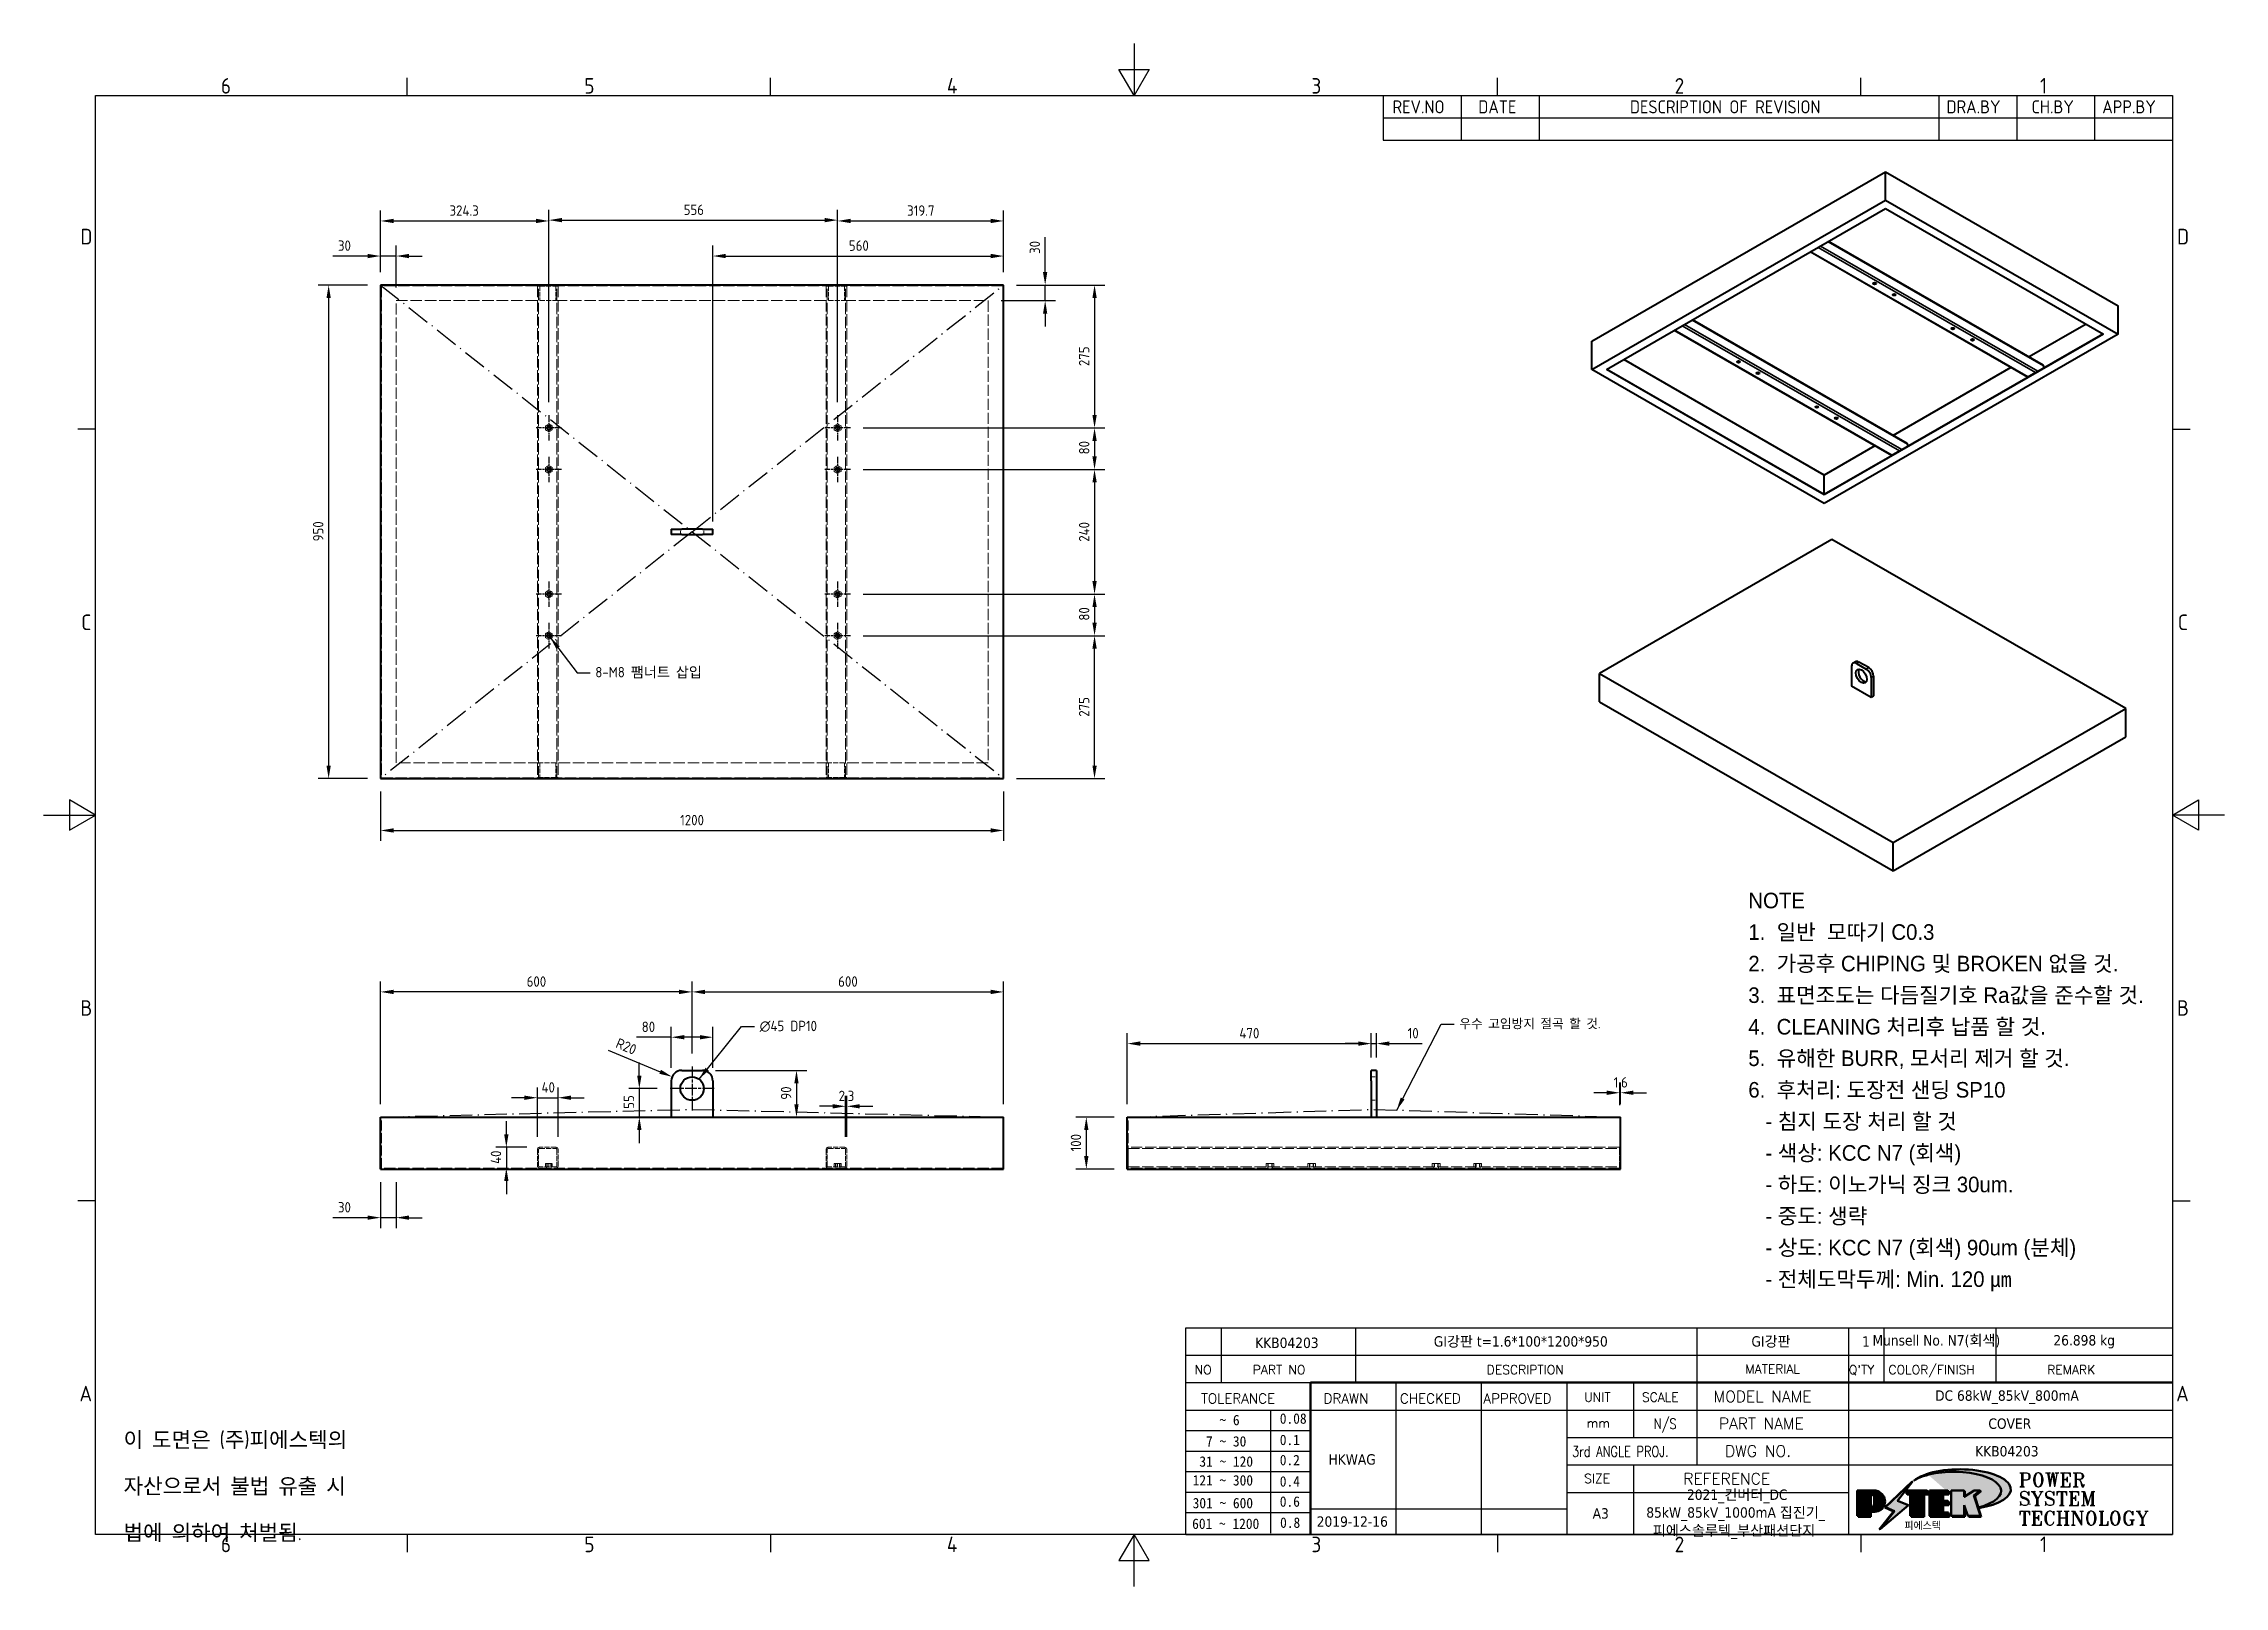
# Model space of a CAD drawing. Header units: millimetres. Extents: x 0 to 4200, y 0 to 2970.
import ezdxf
from ezdxf.enums import TextEntityAlignment as Align

# ---------------------------------------------------------------- set-up
doc = ezdxf.new("R2010")
doc.units = ezdxf.units.MM
doc.header["$LTSCALE"] = 10
for name, pattern in [('CHAIN', [0.3543, 0.2362, -0.0295, 0.0591, -0.0295]), ('DASH_DOT', [0.37, 0.24, -0.06, 0.01, -0.06]), ('DASHED', [0.2067, 0.1654, -0.0413])]:
    doc.linetypes.add(name, pattern=pattern)
doc.layers.get('0').update_dxf_attribs({"color": 3, "lineweight": 25})
for name, color, linetype, lineweight in [('가려진 것(ISO)', 2, 'DASHED', 18), ('가시적인 것(ISO)', 3, 'Continuous', 40), ('가시적인 좁은 것(ISO)', 3, 'Continuous', 35), ('경계(ISO)', 7, 'Continuous', 25), ('기호(ISO)', 5, 'Continuous', 25), ('스케치 형상(ISO)', 3, 'Continuous', 25), ('제목(ISO)', 5, 'Continuous', 50), ('중심 표식(ISO)', 1, 'Continuous', 25), ('치수(ISO)', 2, 'Continuous', 25), ('해치(ISO)', 7, 'Continuous', 18)]:
    doc.layers.add(name, color=color, linetype=linetype, lineweight=lineweight)
doc.styles.add('HAN_291', font='')
doc.styles.add('HAN_370', font='', dxfattribs={"width": 2})
doc.styles.add('ISO Proportiona M2B', font='isocp.shx')
doc.styles.add('ISO Proportional', font='arial.ttf')
doc.styles.add('RC_284', font='ROMANC.shx')
doc.styles.add('RC_287', font='ROMANC.shx')
doc.styles.add('RC_292', font='ROMANC.shx')
doc.styles.add('ROMANT_294', font='romant.shx')
doc.styles.add('문자 텍스트_M2B', font='isocp.shx')
doc.styles.add('문자 텍스트_PSTEK_POSCO', font='isocp.shx')
doc.styles.add('치수 텍스트_PSTEK_POSCO', font='isocp.shx')
doc.styles.add('텍스트 스타일198', font='tahoma.ttf')
doc.styles.add('텍스트 스타일333', font='ROMANC.shx', dxfattribs={"width": 0.8})
doc.styles.get('HAN_291').set_extended_font_data('GulimChe')
doc.styles.get('HAN_370').set_extended_font_data('GulimChe')
doc.dimstyles.new('치수_PSTEK_POSCO', dxfattribs={"dimscale": 10, "dimtxt": 2, "dimasz": 2.5, "dimexe": 2, "dimexo": 2.5, "dimgap": 1, "dimtad": 1, "dimrnd": 1e-08, "dimdsep": 46, "dimtxsty": '치수 텍스트_PSTEK_POSCO', "dimcen": 0.09, "dimdle": 10, "dimclrd": 7, "dimclre": 7, "dimclrt": 2, "dimadec": 1, "dimazin": 2, "dimtfac": 1, "dimtmove": 0, "dimatfit": 3, "dimfxl": 0, "dimtolj": 1, "dimlwd": -1, "dimlwe": -1, "dimarcsym": 0})
doc.dimstyles.new('치수_PSTEK_POSCO$7', dxfattribs={"dimscale": 10, "dimtxt": 2, "dimasz": 2.5, "dimexe": 2, "dimexo": 2.5, "dimgap": 1, "dimtad": 1, "dimrnd": 1e-08, "dimdsep": 46, "dimtxsty": '치수 텍스트_PSTEK_POSCO', "dimcen": 0.09, "dimdle": 10, "dimclrd": 7, "dimclre": 7, "dimclrt": 2, "dimadec": 1, "dimazin": 2, "dimtfac": 1, "dimtmove": 0, "dimatfit": 3, "dimfxl": 0, "dimtolj": 1, "dimlwd": -1, "dimlwe": -1, "dimarcsym": 0})

msp = doc.modelspace()

# ---------------------------------------------------------------- texts
at = {"layer": '기호(ISO)', "color": 2, "char_height": 20, "attachment_point": 4, "line_spacing_factor": 0.35, "style": '치수 텍스트_PSTEK_POSCO'}
for s, insert, width in [('{8-M8 팸너트 삽입}', (1062.52, 1758.919), 241.22027), ('{\\fAIGDT|b0|i0;\\H20.0000;n\\fisocp|b0|i0;\\H20.0000;45 DP10}', (1379.126, 1078.145), 128.1636)]:
    msp.add_mtext(s, dxfattribs=dict(at, insert=insert, width=width))
at = {"layer": '기호(ISO)', "color": 2, "insert": (2726.538, 1082.549), "char_height": 18.000001, "width": 277.06139, "attachment_point": 4, "style": '치수 텍스트_PSTEK_POSCO'}
msp.add_mtext('{\\fSystem|b0|i0;\\H18.0000;우수\\fISOCP|b0|i0;\\H18.0000; \\fSystem|b0|i0;\\H18.0000;고임방지\\fISOCP|b0|i0;\\H18.0000; \\fSystem|b0|i0;\\H18.0000;절곡\\fISOCP|b0|i0;\\H18.0000; \\fSystem|b0|i0;\\H18.0000;할\\fISOCP|b0|i0;\\H18.0000; \\fSystem|b0|i0;\\H18.0000;것\\fISOCP|b0|i0;\\H18.0000;.}', dxfattribs=at)
at = {"layer": '기호(ISO)', "color": 7, "insert": (153.946, 191.468), "char_height": 30, "width": 516.40053, "attachment_point": 4, "line_spacing_factor": 1.78626, "style": '문자 텍스트_PSTEK_POSCO'}
msp.add_mtext('{이 도면은 (주)피에스텍의\\P자산으로서 불법 유출 시 \\P법에 의하여 처벌됨.}', dxfattribs=at)

# ---------------------------------------------------------------- blocks, each defined once
blk = doc.blocks.new('경계 Default Border')
at = {"layer": '경계(ISO)'}
for p, q in [((70, 287), (70, 290.4)), ((140, 287), (140, 290.4)), ((280, 287), (280, 290.4)), ((350, 287), (350, 290.4)), ((10, 222.75), (6.6, 222.75)), ((410, 222.75), (413.4, 222.75)), ((10, 74.25), (6.6, 74.25)), ((410, 74.25), (413.4, 74.25)), ((70, 10), (70, 6.6)), ((140, 10), (140, 6.6)), ((280, 10), (280, 6.6)), ((350, 10), (350, 6.6))]:
    blk.add_line(p, q, dxfattribs=at)
at = {"layer": '경계(ISO)', "flags": 128}
for points in [[(210, 297), (210, 287), (207.11, 292), (212.89, 292), (210, 287)], [(10, 10), (10, 287), (410, 287), (410, 10), (10, 10)], [(0, 148.5), (10, 148.5), (5, 151.39), (5, 145.61), (10, 148.5)], [(420, 148.5), (410, 148.5), (415, 151.39), (415, 145.61), (410, 148.5)], [(210, 0), (210, 10), (207.11, 5), (212.89, 5), (210, 10)]]:
    blk.add_lwpolyline(points, dxfattribs=at)
at = {"layer": '경계(ISO)', "color": 2, "char_height": 3, "attachment_point": 7, "style": '문자 텍스트_M2B'}
for s, insert in [('6', (34.14, 287.37)), ('5', (104.14, 287.37)), ('4', (173.97, 287.4)), ('3', (244.17, 287.37)), ('2', (314.13, 287.37)), ('1', (384.49, 287.4)), ('D', (7.08, 258.35)), ('D', (410.88, 258.35)), ('C', (7.24, 184.1)), ('C', (411.04, 184.1)), ('B', (7.08, 109.85)), ('B', (410.88, 109.85)), ('A', (6.91, 35.62)), ('A', (410.71, 35.62)), ('6', (34.14, 6.57)), ('5', (104.14, 6.57)), ('4', (173.97, 6.6)), ('3', (244.17, 6.57)), ('2', (314.13, 6.57)), ('1', (384.49, 6.6))]:
    blk.add_mtext(s, dxfattribs=dict(at, insert=insert))
blk = doc.blocks.new('제목 블록 PSTEK')
for color, points in [(252, [(317.22, 17.06), (322.03, 21.63), (322.28, 21.94), (317.05, 16.98), (318.75, 16.19), (316, 12.72), (316.34, 13), (318.92, 16.27)]), (5, [(321.62, 17.42), (319.53, 18.25), (322.45, 22.02), (317.22, 17.06), (318.92, 16.27), (316.17, 12.8)]), (1, [(324.48, 19.61), (325.24, 19.61), (325.24, 20.26), (321.23, 20.26), (321.23, 19.61), (321.98, 19.61), (321.98, 15.34), (324.48, 15.34)]), (252, [(321.98, 19.61), (321.4, 19.61), (321.4, 19.46), (321.98, 19.46)]), (252, [(324.66, 19.46), (325.42, 19.46), (325.42, 20.11), (325.24, 20.11), (325.24, 19.61), (324.48, 19.61), (324.48, 15.34), (322.16, 15.34), (322.16, 15.19), (324.66, 15.19)]), (1, [(329.23, 20.26), (325.66, 20.26), (325.66, 15.34), (329.36, 15.34), (329.36, 15.99), (328.11, 15.99), (328.11, 17.56), (329.23, 17.56), (329.23, 18.26), (328.11, 18.26), (328.11, 19.61), (329.23, 19.61)]), (252, [(328.29, 19.46), (329.41, 19.46), (329.41, 20.11), (329.23, 20.11), (329.23, 19.61), (328.11, 19.61), (328.11, 18.26), (328.29, 18.26)]), (252, [(328.29, 17.42), (329.41, 17.42), (329.41, 18.11), (329.23, 18.11), (329.23, 17.56), (328.11, 17.56), (328.11, 15.99), (328.29, 15.99)]), (1, [(332.33, 20.26), (329.86, 20.26), (329.86, 15.34), (332.33, 15.34), (332.33, 17.43), (333.07, 15.34), (335.49, 15.34), (334.25, 19.31), (335.44, 20.26), (334.31, 20.26), (332.33, 19)]), (252, [(332.51, 16.93), (332.33, 17.43), (332.33, 15.34), (330.04, 15.34), (330.04, 15.19), (332.51, 15.19)]), (252, [(332.51, 20.11), (332.33, 20.11), (332.33, 19), (332.51, 19.11)]), (252, [(335.62, 20.11), (335.25, 20.11), (334.25, 19.31), (335.49, 15.34), (333.2, 15.34), (333.25, 15.19), (335.66, 15.19), (334.43, 19.16)]), (252, [(329.54, 15.85), (329.36, 15.85), (329.36, 15.34), (325.83, 15.34), (325.83, 15.19), (329.54, 15.19)])]:
    blk.add_hatch(color=color).paths.add_polyline_path(points)
h = blk.add_hatch(color=1)
edge = h.paths.add_edge_path(flags=0)
edge.add_line((314.22, 19.61), (314.22, 17))
edge.add_line((314.22, 17), (314.35, 17))
edge.add_arc((314.35, 17.65), 0.651, 270, 360)
edge.add_line((315, 17.65), (315, 18.96))
edge.add_arc((314.35, 18.96), 0.651, 0, 90)
edge.add_line((314.35, 19.61), (314.22, 19.61))
edge = h.paths.add_edge_path()
edge.add_arc((314.98, 18.29), 1.97, 270, 450)
edge.add_line((314.98, 20.26), (311.77, 20.26))
edge.add_line((311.77, 20.26), (311.77, 15.34))
edge.add_line((311.77, 15.34), (314.22, 15.34))
edge.add_line((314.22, 15.34), (314.22, 16.32))
edge.add_line((314.22, 16.32), (314.98, 16.32))
h = blk.add_hatch(color=252)
edge = h.paths.add_edge_path()
edge.add_arc((314.98, 18.29), 1.97, 270, 406.8279)
edge.add_arc((315.16, 18.14), 1.97, -90, 53.561, ccw=False)
edge.add_line((315.16, 16.17), (314.4, 16.17))
edge.add_line((314.4, 16.17), (314.4, 15.19))
edge.add_line((314.4, 15.19), (311.94, 15.19))
edge.add_line((311.94, 15.19), (311.94, 15.34))
edge.add_line((311.94, 15.34), (314.22, 15.34))
edge.add_line((314.22, 15.34), (314.22, 16.32))
edge.add_line((314.22, 16.32), (314.98, 16.32))
h = blk.add_hatch(color=252)
edge = h.paths.add_edge_path()
edge.add_line((314.4, 19.46), (314.53, 19.46))
edge.add_arc((314.53, 18.81), 0.651, 60.4189, 90, ccw=False)
edge.add_arc((314.35, 18.96), 0.651, 39.9699, 90)
edge.add_line((314.35, 19.61), (314.22, 19.61))
edge.add_line((314.22, 19.61), (314.22, 17))
edge.add_line((314.22, 17), (314.35, 17))
edge.add_arc((314.35, 17.65), 0.651, 270, 274.6931)
edge.add_line((314.4, 17), (314.4, 19.46))
at = {"layer": '해치(ISO)', "true_color": 0x27d1fc}
h = blk.add_hatch(color=140, dxfattribs=at)
edge = h.paths.add_edge_path()
edge.add_ellipse((330.37, 20.16), major_axis=(9.1, 0), ratio=0.40699, start_angle=301.3098, end_angle=507.7437)
edge.add_ellipse((331.53, 20.46), major_axis=(-9.82, 0), ratio=0.39426, start_angle=111.5121, end_angle=334.4703, ccw=False)
edge.add_line((335.14, 16.86), (335.1, 16.99))
at = {"color": 180}
for p, q in [((182.48, 11.79), (182.48, 51.57)), ((182.48, 51.57), (372.48, 51.57)), ((189.27, 51.57), (189.27, 41.01)), ((215.22, 41.01), (215.22, 51.57)), ((280.88, 51.57), (280.88, 41.01)), ((310.09, 51.57), (310.09, 41.01)), ((316.9, 51.57), (316.9, 41.01)), ((338.46, 51.57), (338.46, 41.01)), ((372.48, 51.57), (372.48, 11.79)), ((182.48, 46.29), (372.48, 46.29)), ((182.48, 41.01), (206.45, 41.01)), ((222.94, 11.79), (222.94, 41.01)), ((239.43, 11.79), (239.43, 41.01)), ((255.92, 11.79), (255.92, 41.01)), ((268.69, 41.01), (268.69, 30.45)), ((280.88, 41.01), (280.88, 25.17)), ((310.09, 41.01), (310.09, 11.79)), ((182.48, 35.73), (206.45, 35.73)), ((198.86, 12.03), (198.86, 35.73)), ((206.45, 35.73), (372.48, 35.73)), ((182.48, 31.78), (206.45, 31.78)), ((255.92, 30.45), (372.48, 30.45)), ((182.48, 27.83), (206.45, 27.83)), ((182.48, 23.88), (206.45, 23.88)), ((255.92, 25.17), (372.48, 25.17)), ((268.69, 25.17), (268.69, 11.79)), ((182.48, 19.93), (206.45, 19.93)), ((255.92, 19.89), (310.09, 19.89)), ((182.48, 15.98), (206.45, 15.98)), ((206.45, 16.74), (255.92, 16.74)), ((182.48, 11.79), (372.48, 11.79))]:
    blk.add_line(p, q, dxfattribs=at)
at = {"color": 7, "lineweight": 50}
for p, q in [((206.45, 11.79), (206.45, 41.01)), ((206.45, 41.01), (372.48, 41.01))]:
    blk.add_line(p, q, dxfattribs=at)
at = {"color": 7}
for p, q in [((322.28, 21.94), (317.05, 16.98)), ((322.45, 22.02), (317.22, 17.06)), ((317.22, 17.06), (322.03, 21.63)), ((319.53, 18.25), (322.45, 22.02)), ((322.03, 21.63), (322.28, 21.94)), ((314.98, 20.26), (311.77, 20.26)), ((311.77, 20.26), (311.77, 15.34)), ((314.98, 20.26), (311.77, 20.26)), ((311.77, 20.26), (311.77, 15.34)), ((314.22, 17), (314.22, 19.61)), ((314.22, 19.61), (314.35, 19.61)), ((314.35, 19.61), (314.22, 19.61)), ((314.22, 19.61), (314.22, 17)), ((314.22, 17), (314.22, 19.61)), ((314.22, 19.61), (314.35, 19.61)), ((314.35, 17), (314.22, 17)), ((314.22, 17), (314.35, 17)), ((314.35, 17), (314.22, 17)), ((314.4, 19.46), (314.53, 19.46)), ((314.4, 17), (314.4, 19.46)), ((315, 18.96), (315, 17.65)), ((315, 18.96), (315, 17.65)), ((316.17, 12.8), (321.62, 17.42)), ((317.05, 16.98), (318.75, 16.19)), ((318.92, 16.27), (317.22, 17.06)), ((317.22, 17.06), (318.92, 16.27)), ((321.62, 17.42), (319.53, 18.25)), ((325.24, 20.26), (321.23, 20.26)), ((321.23, 20.26), (321.23, 19.61)), ((325.24, 20.26), (321.23, 20.26)), ((321.23, 20.26), (321.23, 19.61)), ((321.23, 19.61), (321.98, 19.61)), ((321.23, 19.61), (321.98, 19.61)), ((321.4, 19.61), (321.4, 19.46)), ((321.98, 19.61), (321.4, 19.61)), ((321.4, 19.46), (321.98, 19.46)), ((321.98, 19.61), (321.98, 15.34)), ((321.98, 19.46), (321.98, 19.61)), ((321.98, 19.61), (321.98, 15.34)), ((324.48, 19.61), (325.24, 19.61)), ((324.48, 15.34), (324.48, 19.61)), ((325.24, 19.61), (324.48, 19.61)), ((324.48, 19.61), (324.48, 15.34)), ((324.48, 19.61), (325.24, 19.61)), ((324.48, 15.34), (324.48, 19.61)), ((324.66, 19.46), (325.42, 19.46)), ((324.66, 15.19), (324.66, 19.46)), ((325.24, 19.61), (325.24, 20.26)), ((325.24, 19.61), (325.24, 20.26)), ((325.42, 20.11), (325.24, 20.11)), ((325.24, 20.11), (325.24, 19.61)), ((325.42, 19.46), (325.42, 20.11)), ((329.23, 20.26), (325.66, 20.26)), ((325.66, 20.26), (325.66, 15.34)), ((325.66, 20.26), (325.66, 15.34)), ((329.23, 20.26), (325.66, 20.26)), ((328.11, 18.26), (328.11, 19.61)), ((328.11, 19.61), (329.23, 19.61)), ((329.23, 19.61), (328.11, 19.61)), ((328.11, 19.61), (328.11, 18.26)), ((328.11, 18.26), (328.11, 19.61)), ((328.11, 19.61), (329.23, 19.61)), ((329.23, 18.26), (328.11, 18.26)), ((328.11, 18.26), (328.29, 18.26)), ((329.23, 18.26), (328.11, 18.26)), ((328.11, 17.56), (329.23, 17.56)), ((328.11, 15.99), (328.11, 17.56)), ((329.23, 17.56), (328.11, 17.56)), ((328.11, 17.56), (328.11, 15.99)), ((328.11, 17.56), (329.23, 17.56)), ((328.11, 15.99), (328.11, 17.56)), ((328.29, 18.26), (328.29, 19.46)), ((328.29, 19.46), (329.41, 19.46)), ((328.29, 15.99), (328.29, 17.42)), ((328.29, 17.42), (329.41, 17.42)), ((329.23, 19.61), (329.23, 20.26)), ((329.23, 19.61), (329.23, 20.26)), ((329.41, 20.11), (329.23, 20.11)), ((329.23, 20.11), (329.23, 19.61)), ((329.23, 17.56), (329.23, 18.26)), ((329.23, 17.56), (329.23, 18.26)), ((329.41, 18.11), (329.23, 18.11)), ((329.23, 18.11), (329.23, 17.56)), ((329.41, 19.46), (329.41, 20.11)), ((329.41, 17.42), (329.41, 18.11)), ((332.33, 20.26), (329.86, 20.26)), ((329.86, 20.26), (329.86, 15.34)), ((329.86, 20.26), (329.86, 15.34)), ((332.33, 20.26), (329.86, 20.26)), ((334.31, 20.26), (332.33, 19)), ((332.33, 19), (332.33, 20.26)), ((334.31, 20.26), (332.33, 19)), ((332.33, 19), (332.33, 20.26)), ((332.51, 20.11), (332.33, 20.11)), ((332.33, 20.11), (332.33, 19)), ((332.33, 19), (332.51, 19.11)), ((332.33, 17.43), (333.07, 15.34)), ((332.33, 15.34), (332.33, 17.43)), ((332.51, 16.93), (332.33, 17.43)), ((332.33, 17.43), (332.33, 15.34)), ((332.33, 17.43), (333.07, 15.34)), ((332.33, 15.34), (332.33, 17.43)), ((332.51, 19.11), (332.51, 20.11)), ((332.51, 15.19), (332.51, 16.93)), ((334.25, 19.31), (335.44, 20.26)), ((334.25, 19.31), (335.44, 20.26)), ((335.25, 20.11), (334.25, 19.31)), ((335.49, 15.34), (334.25, 19.31)), ((334.25, 19.31), (335.49, 15.34)), ((335.49, 15.34), (334.25, 19.31)), ((335.44, 20.26), (334.31, 20.26)), ((335.44, 20.26), (334.31, 20.26)), ((334.43, 19.16), (335.62, 20.11)), ((335.66, 15.19), (334.43, 19.16)), ((335.62, 20.11), (335.25, 20.11)), ((345.04, 17.5), (344.99, 17.69)), ((311.77, 15.34), (314.22, 15.34)), ((311.77, 15.34), (314.22, 15.34)), ((314.22, 15.34), (311.94, 15.34)), ((311.94, 15.34), (311.94, 15.19)), ((311.94, 15.19), (314.4, 15.19)), ((314.22, 16.32), (314.98, 16.32)), ((314.22, 15.34), (314.22, 16.32)), ((314.98, 16.32), (314.22, 16.32)), ((314.22, 16.32), (314.22, 15.34)), ((314.22, 16.32), (314.98, 16.32)), ((314.22, 15.34), (314.22, 16.32)), ((314.4, 16.17), (315.16, 16.17)), ((314.4, 15.19), (314.4, 16.17)), ((318.75, 16.19), (316, 12.72)), ((316, 12.72), (316.34, 13)), ((318.92, 16.27), (316.17, 12.8)), ((316.34, 13), (318.92, 16.27)), ((321.98, 15.34), (324.48, 15.34)), ((321.98, 15.34), (324.48, 15.34)), ((324.48, 15.34), (322.16, 15.34)), ((322.16, 15.34), (322.16, 15.19)), ((322.16, 15.19), (324.66, 15.19)), ((325.66, 15.34), (329.36, 15.34)), ((325.66, 15.34), (329.36, 15.34)), ((329.36, 15.34), (325.83, 15.34)), ((325.83, 15.34), (325.83, 15.19)), ((325.83, 15.19), (329.54, 15.19)), ((329.36, 15.99), (328.11, 15.99)), ((328.11, 15.99), (328.29, 15.99)), ((329.36, 15.99), (328.11, 15.99)), ((329.36, 15.34), (329.36, 15.99)), ((329.36, 15.34), (329.36, 15.99)), ((329.54, 15.85), (329.36, 15.85)), ((329.36, 15.85), (329.36, 15.34)), ((329.54, 15.19), (329.54, 15.85)), ((329.86, 15.34), (332.33, 15.34)), ((329.86, 15.34), (332.33, 15.34)), ((332.33, 15.34), (330.04, 15.34)), ((330.04, 15.34), (330.04, 15.19)), ((330.04, 15.19), (332.51, 15.19)), ((333.07, 15.34), (335.49, 15.34)), ((333.07, 15.34), (335.49, 15.34)), ((335.49, 15.34), (333.2, 15.34)), ((333.2, 15.34), (333.25, 15.19)), ((333.25, 15.19), (335.66, 15.19))]:
    blk.add_line(p, q, dxfattribs=at)
at = {"color": 5}
for p, q in [((322.45, 22.02), (317.22, 17.06)), ((319.53, 18.25), (322.45, 22.02)), ((316.17, 12.8), (321.62, 17.42)), ((317.22, 17.06), (318.92, 16.27)), ((321.62, 17.42), (319.53, 18.25)), ((318.92, 16.27), (316.17, 12.8))]:
    blk.add_line(p, q, dxfattribs=at)
at = {"color": 1}
for p, q in [((314.98, 20.26), (311.77, 20.26)), ((311.77, 20.26), (311.77, 15.34)), ((314.22, 17), (314.22, 19.61)), ((314.22, 19.61), (314.35, 19.61)), ((314.35, 17), (314.22, 17)), ((315, 18.96), (315, 17.65)), ((325.24, 20.26), (321.23, 20.26)), ((321.23, 20.26), (321.23, 19.61)), ((321.23, 19.61), (321.98, 19.61)), ((321.98, 19.61), (321.98, 15.34)), ((324.48, 19.61), (325.24, 19.61)), ((324.48, 15.34), (324.48, 19.61)), ((325.24, 19.61), (325.24, 20.26)), ((329.23, 20.26), (325.66, 20.26)), ((325.66, 20.26), (325.66, 15.34)), ((328.11, 18.26), (328.11, 19.61)), ((328.11, 19.61), (329.23, 19.61)), ((329.23, 18.26), (328.11, 18.26)), ((328.11, 17.56), (329.23, 17.56)), ((328.11, 15.99), (328.11, 17.56)), ((329.23, 19.61), (329.23, 20.26)), ((329.23, 17.56), (329.23, 18.26)), ((332.33, 20.26), (329.86, 20.26)), ((329.86, 20.26), (329.86, 15.34)), ((334.31, 20.26), (332.33, 19)), ((332.33, 19), (332.33, 20.26)), ((332.33, 17.43), (333.07, 15.34)), ((332.33, 15.34), (332.33, 17.43)), ((334.25, 19.31), (335.44, 20.26)), ((335.49, 15.34), (334.25, 19.31)), ((335.44, 20.26), (334.31, 20.26)), ((311.77, 15.34), (314.22, 15.34)), ((314.22, 16.32), (314.98, 16.32)), ((314.22, 15.34), (314.22, 16.32)), ((321.98, 15.34), (324.48, 15.34)), ((325.66, 15.34), (329.36, 15.34)), ((329.36, 15.99), (328.11, 15.99)), ((329.36, 15.34), (329.36, 15.99)), ((329.86, 15.34), (332.33, 15.34)), ((333.07, 15.34), (335.49, 15.34))]:
    blk.add_line(p, q, dxfattribs=at)
at = {"color": 7}
for centre, radius, start, end in [((314.35, 18.96), 0.651, 0, 90), ((314.35, 18.96), 0.651, 39.9699, 90), ((314.35, 18.96), 0.651, 0, 90), ((314.35, 17.65), 0.651, 270, 0), ((314.35, 17.65), 0.651, 270, 0), ((314.35, 17.65), 0.651, 270, 274.6931), ((314.53, 18.81), 0.651, 60.4189, 90), ((314.98, 18.29), 1.97, 270, 90), ((314.98, 18.29), 1.97, 270, 90), ((314.98, 18.29), 1.97, 270, 46.8279), ((315.16, 18.14), 1.97, 270, 53.561)]:
    blk.add_arc(centre, radius, start, end, dxfattribs=at)
at = {"color": 1}
for centre, radius, start, end in [((314.35, 18.96), 0.651, 0, 90), ((314.35, 17.65), 0.651, 270, 0), ((314.98, 18.29), 1.97, 270, 90)]:
    blk.add_arc(centre, radius, start, end, dxfattribs=at)
at = {"layer": '제목(ISO)', "lineweight": 18}
blk.add_line((182.48, 35.73), (182.48, 11.79), dxfattribs=at)
at = {"layer": '제목(ISO)'}
for p, q in [((322.28, 21.94), (317.05, 16.98)), ((322.45, 22.02), (317.22, 17.06)), ((317.22, 17.06), (322.03, 21.63)), ((319.53, 18.25), (322.45, 22.02)), ((322.03, 21.63), (322.28, 21.94)), ((314.98, 20.26), (311.77, 20.26)), ((311.77, 20.26), (311.77, 15.34)), ((314.22, 17), (314.22, 19.61)), ((314.22, 19.61), (314.35, 19.61)), ((314.35, 19.61), (314.22, 19.61)), ((314.22, 19.61), (314.22, 17)), ((314.35, 17), (314.22, 17)), ((314.22, 17), (314.35, 17)), ((314.4, 19.46), (314.53, 19.46)), ((314.4, 17), (314.4, 19.46)), ((315, 18.96), (315, 17.65)), ((316.17, 12.8), (321.62, 17.42)), ((317.05, 16.98), (318.75, 16.19)), ((317.22, 17.06), (318.92, 16.27)), ((318.92, 16.27), (317.22, 17.06)), ((321.62, 17.42), (319.53, 18.25)), ((325.24, 20.26), (321.23, 20.26)), ((321.23, 20.26), (321.23, 19.61)), ((321.23, 19.61), (321.98, 19.61)), ((321.98, 19.61), (321.4, 19.61)), ((321.4, 19.61), (321.4, 19.46)), ((321.4, 19.46), (321.98, 19.46)), ((321.98, 19.61), (321.98, 15.34)), ((321.98, 19.46), (321.98, 19.61)), ((324.48, 19.61), (325.24, 19.61)), ((324.48, 15.34), (324.48, 19.61)), ((325.24, 19.61), (324.48, 19.61)), ((324.48, 19.61), (324.48, 15.34)), ((324.66, 19.46), (325.42, 19.46)), ((324.66, 15.19), (324.66, 19.46)), ((325.24, 19.61), (325.24, 20.26)), ((325.42, 20.11), (325.24, 20.11)), ((325.24, 20.11), (325.24, 19.61)), ((325.42, 19.46), (325.42, 20.11)), ((329.23, 20.26), (325.66, 20.26)), ((325.66, 20.26), (325.66, 15.34)), ((328.11, 18.26), (328.11, 19.61)), ((328.11, 19.61), (329.23, 19.61)), ((329.23, 19.61), (328.11, 19.61)), ((328.11, 19.61), (328.11, 18.26)), ((329.23, 18.26), (328.11, 18.26)), ((328.11, 18.26), (328.29, 18.26)), ((328.11, 15.99), (328.11, 17.56)), ((328.11, 17.56), (329.23, 17.56)), ((329.23, 17.56), (328.11, 17.56)), ((328.11, 17.56), (328.11, 15.99)), ((328.29, 19.46), (329.41, 19.46)), ((328.29, 18.26), (328.29, 19.46)), ((328.29, 17.42), (329.41, 17.42)), ((328.29, 15.99), (328.29, 17.42)), ((329.23, 19.61), (329.23, 20.26)), ((329.41, 20.11), (329.23, 20.11)), ((329.23, 20.11), (329.23, 19.61)), ((329.23, 17.56), (329.23, 18.26)), ((329.41, 18.11), (329.23, 18.11)), ((329.23, 18.11), (329.23, 17.56)), ((329.41, 19.46), (329.41, 20.11)), ((329.41, 17.42), (329.41, 18.11)), ((332.33, 20.26), (329.86, 20.26)), ((329.86, 20.26), (329.86, 15.34)), ((334.31, 20.26), (332.33, 19)), ((332.33, 19), (332.33, 20.26)), ((332.51, 20.11), (332.33, 20.11)), ((332.33, 20.11), (332.33, 19)), ((332.33, 19), (332.51, 19.11)), ((332.33, 15.34), (332.33, 17.43)), ((332.33, 17.43), (333.07, 15.34)), ((332.51, 16.93), (332.33, 17.43)), ((332.33, 17.43), (332.33, 15.34)), ((332.51, 19.11), (332.51, 20.11)), ((332.51, 15.19), (332.51, 16.93)), ((334.25, 19.31), (335.44, 20.26)), ((335.25, 20.11), (334.25, 19.31)), ((335.49, 15.34), (334.25, 19.31)), ((334.25, 19.31), (335.49, 15.34)), ((335.44, 20.26), (334.31, 20.26)), ((334.43, 19.16), (335.62, 20.11)), ((335.66, 15.19), (334.43, 19.16)), ((335.62, 20.11), (335.25, 20.11)), ((311.77, 15.34), (314.22, 15.34)), ((314.22, 15.34), (311.94, 15.34)), ((311.94, 15.34), (311.94, 15.19)), ((311.94, 15.19), (314.4, 15.19)), ((314.22, 15.34), (314.22, 16.32)), ((314.22, 16.32), (314.98, 16.32)), ((314.98, 16.32), (314.22, 16.32)), ((314.22, 16.32), (314.22, 15.34)), ((314.4, 15.19), (314.4, 16.17)), ((314.4, 16.17), (315.16, 16.17)), ((318.75, 16.19), (316, 12.72)), ((316, 12.72), (316.34, 13)), ((318.92, 16.27), (316.17, 12.8)), ((316.34, 13), (318.92, 16.27)), ((321.98, 15.34), (324.48, 15.34)), ((324.48, 15.34), (322.16, 15.34)), ((322.16, 15.34), (322.16, 15.19)), ((322.16, 15.19), (324.66, 15.19)), ((325.66, 15.34), (329.36, 15.34)), ((329.36, 15.34), (325.83, 15.34)), ((325.83, 15.34), (325.83, 15.19)), ((325.83, 15.19), (329.54, 15.19)), ((329.36, 15.99), (328.11, 15.99)), ((328.11, 15.99), (328.29, 15.99)), ((329.36, 15.34), (329.36, 15.99)), ((329.54, 15.85), (329.36, 15.85)), ((329.36, 15.85), (329.36, 15.34)), ((329.54, 15.19), (329.54, 15.85)), ((329.86, 15.34), (332.33, 15.34)), ((332.33, 15.34), (330.04, 15.34)), ((330.04, 15.34), (330.04, 15.19)), ((330.04, 15.19), (332.51, 15.19)), ((333.07, 15.34), (335.49, 15.34)), ((335.49, 15.34), (333.2, 15.34)), ((333.2, 15.34), (333.25, 15.19)), ((333.25, 15.19), (335.66, 15.19))]:
    blk.add_line(p, q, dxfattribs=at)
at = {"layer": '제목(ISO)', "color": 4}
blk.add_line((335.14, 16.86), (335.1, 16.99), dxfattribs=at)
at = {"layer": '제목(ISO)'}
for centre, radius, start, end in [((314.35, 18.96), 0.651, 0, 90), ((314.35, 18.96), 0.651, 39.9699, 90), ((314.35, 17.65), 0.651, 270, 0), ((314.35, 17.65), 0.651, 270, 274.6931), ((314.53, 18.81), 0.651, 60.4189, 90), ((314.98, 18.29), 1.97, 46.8279, 90), ((314.98, 18.29), 1.97, 270, 46.8279), ((314.98, 18.29), 1.97, 270, 46.8279), ((315.16, 18.14), 1.97, 270, 53.561)]:
    blk.add_arc(centre, radius, start, end, dxfattribs=at)
at = {"layer": '제목(ISO)', "color": 4}
for centre, major_axis, ratio, start_param, end_param in [((331.53, 20.46), (9.82, 0), 0.39426, 5.087845, 8.9792), ((330.37, 20.16), (9.1, 0), 0.40699, 5.258849, 8.861799)]:
    blk.add_ellipse(centre, major_axis=major_axis, ratio=ratio, start_param=start_param, end_param=end_param, dxfattribs=at)
at = {"color": 2}
for s, height, style, p in [('NO', 1.742, 'RC_284', (184.14, 42.62)), ('PART NO', 1.742, 'RC_284', (195.34, 42.62)), ('DESCRIPTION', 1.7424, 'RC_284', (240.4, 42.62)), ("Q'TY", 1.742, 'RC_284', (310.14, 42.62)), ('COLOR/FINISH', 1.7424, 'RC_284', (317.77, 42.62)), ('REMARK', 1.742, 'RC_284', (348.35, 42.62)), (' TOLERANCE', 1.9, 'RC_287', (184.09, 37.01)), ('DRAWN', 1.9, 'RC_287', (208.98, 37.01)), ('CHECKED', 1.9, 'RC_287', (223.69, 37.01)), ('APPROVED', 1.9, 'RC_287', (239.78, 37.01)), ('UNIT', 1.742, 'RC_284', (259.17, 37.34)), ('SCALE', 1.742, 'RC_284', (270.29, 37.34)), ('MODEL NAME', 2.178, 'RC_292', (284.1, 37.25)), ('    ~ 6', 2, 'HAN_291', (183.77, 32.82)), ('0.08', 2, 'HAN_291', (200.55, 33.1)), ('PART NAME', 2.178, 'RC_292', (285.14, 32.03)), ('  7 ~ 30', 2, 'HAN_291', (183.77, 28.71)), ('0.1', 2, 'HAN_291', (200.55, 28.99)), ('mm', 1.742, 'RC_284', (259.65, 32.35)), (' 31 ~ 120', 2, 'HAN_291', (183.77, 24.83)), ('0.2', 2, 'HAN_291', (200.55, 25.11)), (' DWG NO.', 2.178, 'RC_292', (284.81, 26.75)), ('121 ~ 300', 2, 'HAN_291', (183.77, 21.21)), ('0.4', 2, 'HAN_291', (200.55, 21)), ('SIZE', 1.742, 'RC_284', (259.17, 21.69)), ('REFERENCE', 2.178, 'RC_292', (278.27, 21.43)), ('301 ~ 600', 2, 'HAN_291', (183.77, 16.83)), ('0.6', 2, 'HAN_291', (200.55, 17.12)), ('601 ~ 1200', 2, 'HAN_291', (183.68, 12.85)), ('0.8', 2, 'HAN_291', (200.61, 13.06))]:
    blk.add_text(s, height=height, dxfattribs=dict(at, style=style)).set_placement(p)
at = {"color": 2, "style": 'RC_284'}
blk.add_text('MATERIAL', height=1.742, dxfattribs=at).set_placement((295.48, 43.65), align=Align.MIDDLE_CENTER)
at = {"color": 7, "style": '텍스트 스타일333', "width": 0.8}
blk.add_text('N/S', height=2, dxfattribs=at).set_placement((274.78, 33.09), align=Align.MIDDLE_CENTER)
at = {"color": 2, "style": '텍스트 스타일333', "width": 0.8}
blk.add_text('3rd ANGLE PROJ.', height=2, dxfattribs=at).set_placement((256.84, 26.76))
at = {"color": 7, "style": 'ROMANT_294'}
for s, p in [('POWER', (342.83, 20.97)), ('SYSTEM', (342.83, 17.33)), ('TECHNOLOGY', (342.83, 13.57))]:
    blk.add_text(s, height=2.7, dxfattribs=at).set_placement(p)
at = {"color": 7, "insert": (320.85, 14.21), "char_height": 1.4, "attachment_point": 1, "line_spacing_factor": 0.332, "style": 'HAN_370'}
blk.add_mtext('\\fHY견고딕|b0|i0;\\H1.4000;피에스텍', dxfattribs=at)
at = {"layer": '제목(ISO)', "color": 7, "style": '텍스트 스타일198'}
for tag, p in [('질량\\P3;_001', (349.54, 48.16)), ('부품_번호_001', (195.81, 47.68)), ('설명_001', (230.22, 47.95)), ('재질_001', (291.39, 47.95)), ("3._Q'TY_001", (312.71, 47.92)), ('4._COLOR_001', (314.7, 48.16)), ('1._MODEL_NAME_001', (326.77, 37.52)), ('제목_001', (337.02, 32.12)), ('설계자_001', (209.94, 25.23)), ('부품_번호_001', (334.47, 26.81)), ('시트_크기_001', (260.81, 14.84)), ('프로젝트_002', (271.14, 15.01)), ('프로젝트_001', (278.97, 18.44)), ('작성_날짜_001', (207.66, 13.27)), ('프로젝트_003', (272.4, 11.55))]:
    blk.add_attdef(tag, p, '', height=2, dxfattribs=at)
for tag, p in [('점검자', (231.18, 26.23)), ('엔지니어링_승인자', (247.67, 26.23)), ('점검_날짜', (231.18, 14.27)), ('엔지니어링_승인_날짜', (247.67, 14.27))]:
    blk.add_attdef(tag, text='', height=2, dxfattribs=at).set_placement(p, align=Align.MIDDLE_CENTER)
blk = doc.blocks.new('리비전 내역')
at = {"layer": '기호(ISO)'}
for p, q in [((258, 287), (410, 287)), ((258, 287), (258, 282.72)), ((273, 287), (273, 282.72)), ((288, 287), (288, 282.72)), ((365, 287), (365, 282.72)), ((380, 287), (380, 282.72)), ((395, 287), (395, 282.72)), ((410, 287), (410, 282.72)), ((258, 282.72), (410, 282.72)), ((258, 282.72), (258, 278.44)), ((273, 282.72), (273, 278.44)), ((288, 282.72), (288, 278.44)), ((365, 282.72), (365, 278.44)), ((380, 282.72), (380, 278.44)), ((395, 282.72), (395, 278.44)), ((410, 282.72), (410, 278.44)), ((258, 278.44), (410, 278.44))]:
    blk.add_line(p, q, dxfattribs=at)
at = {"layer": '기호(ISO)', "color": 2, "char_height": 2.5, "attachment_point": 7, "style": 'ISO Proportiona M2B'}
for s, insert in [('REV.NO', (259.79, 283.58)), ('DATE', (276.31, 283.58)), ('DESCRIPTION OF REVISION', (305.51, 283.58)), ('DRA.BY', (366.48, 283.58)), ('CH.BY', (382.86, 283.58)), ('APP.BY', (396.48, 283.58))]:
    blk.add_mtext(s, dxfattribs=dict(at, insert=insert))
blk = doc.blocks.new('*D23')
at = {"layer": 'Defpoints', "color": 0, "transparency": 16777216}
for p in [(648.9, 2505.2), (548.9, 1555.2), (648.9, 1555.2)]:
    blk.add_point(p, dxfattribs=at)
at = {"layer": '치수(ISO)', "color": 7, "transparency": 16777216}
for p, q in [((623.9, 2505.2), (528.9, 2505.2)), ((548.9, 2480.2), (548.9, 1580.2)), ((623.9, 1555.2), (528.9, 1555.2))]:
    blk.add_line(p, q, dxfattribs=at)
for points in [[(544.8, 2480.2), (553.1, 2480.2), (548.9, 2505.2)], [(544.8, 1580.2), (553.1, 1580.2), (548.9, 1555.2)]]:
    blk.add_solid(points, dxfattribs=at)
at = {"layer": '치수(ISO)', "color": 2, "transparency": 16777216, "insert": (528.9, 2011.8), "char_height": 20, "attachment_point": 4, "rotation": 90, "style": '치수 텍스트_PSTEK_POSCO'}
blk.add_mtext('\\A1;950', dxfattribs=at)
blk = doc.blocks.new('*D24')
at = {"layer": 'Defpoints', "color": 0, "transparency": 16777216}
for p in [(973.2, 2628.6), (648.9, 2505.2), (973.2, 2254.7)]:
    blk.add_point(p, dxfattribs=at)
at = {"layer": '치수(ISO)', "color": 7, "transparency": 16777216}
for p, q in [((648.9, 2530.2), (648.9, 2648.6)), ((973.2, 2279.7), (973.2, 2648.6)), ((673.9, 2628.6), (948.2, 2628.6))]:
    blk.add_line(p, q, dxfattribs=at)
for points in [[(673.9, 2632.8), (673.9, 2624.5), (648.9, 2628.6)], [(948.2, 2632.8), (948.2, 2624.5), (973.2, 2628.6)]]:
    blk.add_solid(points, dxfattribs=at)
at = {"layer": '치수(ISO)', "color": 2, "transparency": 16777216, "insert": (781.7, 2648.6), "char_height": 20, "attachment_point": 4, "style": '치수 텍스트_PSTEK_POSCO'}
blk.add_mtext('\\A1;324.3', dxfattribs=at)
blk = doc.blocks.new('*D25')
at = {"layer": 'Defpoints', "color": 0, "transparency": 16777216}
for p in [(1529.2, 2630.2), (973.2, 2254.7), (1529.2, 2254.7)]:
    blk.add_point(p, dxfattribs=at)
at = {"layer": '치수(ISO)', "color": 7, "transparency": 16777216}
for p, q in [((973.2, 2279.7), (973.2, 2650.2)), ((1529.2, 2279.7), (1529.2, 2650.2)), ((998.2, 2630.2), (1504.2, 2630.2))]:
    blk.add_line(p, q, dxfattribs=at)
for points in [[(998.2, 2634.4), (998.2, 2626.1), (973.2, 2630.2)], [(1504.2, 2634.4), (1504.2, 2626.1), (1529.2, 2630.2)]]:
    blk.add_solid(points, dxfattribs=at)
at = {"layer": '치수(ISO)', "color": 2, "transparency": 16777216, "insert": (1232.7, 2650.2), "char_height": 20, "attachment_point": 4, "style": '치수 텍스트_PSTEK_POSCO'}
blk.add_mtext('\\A1;556', dxfattribs=at)
blk = doc.blocks.new('*D26')
at = {"layer": 'Defpoints', "color": 0, "transparency": 16777216}
for p in [(1848.9, 2628.6), (1848.9, 2505.2), (1529.2, 2254.7)]:
    blk.add_point(p, dxfattribs=at)
at = {"layer": '치수(ISO)', "color": 7, "transparency": 16777216}
for p, q in [((1529.2, 2279.7), (1529.2, 2648.6)), ((1848.9, 2530.2), (1848.9, 2648.6)), ((1554.2, 2628.6), (1823.9, 2628.6))]:
    blk.add_line(p, q, dxfattribs=at)
for points in [[(1554.2, 2632.8), (1554.2, 2624.5), (1529.2, 2628.6)], [(1823.9, 2632.8), (1823.9, 2624.5), (1848.9, 2628.6)]]:
    blk.add_solid(points, dxfattribs=at)
at = {"layer": '치수(ISO)', "color": 2, "transparency": 16777216, "insert": (1663, 2648.6), "char_height": 20, "attachment_point": 4, "style": '치수 텍스트_PSTEK_POSCO'}
blk.add_mtext('\\A1;319.7', dxfattribs=at)
blk = doc.blocks.new('*D27')
at = {"layer": 'Defpoints', "color": 0, "transparency": 16777216}
for p in [(1553.7, 1830.2), (2024, 1830.2), (1848.9, 1555.2)]:
    blk.add_point(p, dxfattribs=at)
at = {"layer": '치수(ISO)', "color": 7, "transparency": 16777216}
for p, q in [((1578.7, 1830.2), (2044, 1830.2)), ((2024, 1580.2), (2024, 1805.2)), ((1873.9, 1555.2), (2044, 1555.2))]:
    blk.add_line(p, q, dxfattribs=at)
for points in [[(2019.9, 1805.2), (2028.2, 1805.2), (2024, 1830.2)], [(2019.9, 1580.2), (2028.2, 1580.2), (2024, 1555.2)]]:
    blk.add_solid(points, dxfattribs=at)
at = {"layer": '치수(ISO)', "color": 2, "transparency": 16777216, "insert": (2004, 1674.1), "char_height": 20, "attachment_point": 4, "rotation": 90, "style": '치수 텍스트_PSTEK_POSCO'}
blk.add_mtext('\\A1;275', dxfattribs=at)
blk = doc.blocks.new('*D28')
at = {"layer": 'Defpoints', "color": 0, "transparency": 16777216}
for p in [(1553.7, 1910.2), (1553.7, 1830.2), (2024, 1830.2)]:
    blk.add_point(p, dxfattribs=at)
at = {"layer": '치수(ISO)', "color": 7, "transparency": 16777216}
for p, q in [((1578.7, 1910.2), (2044, 1910.2)), ((2024, 1885.2), (2024, 1855.2)), ((1578.7, 1830.2), (2044, 1830.2))]:
    blk.add_line(p, q, dxfattribs=at)
for points in [[(2019.9, 1885.2), (2028.2, 1885.2), (2024, 1910.2)], [(2019.9, 1855.2), (2028.2, 1855.2), (2024, 1830.2)]]:
    blk.add_solid(points, dxfattribs=at)
at = {"layer": '치수(ISO)', "color": 2, "transparency": 16777216, "insert": (2004, 1859.2), "char_height": 20, "attachment_point": 4, "rotation": 90, "style": '치수 텍스트_PSTEK_POSCO'}
blk.add_mtext('\\A1;80', dxfattribs=at)
blk = doc.blocks.new('*D29')
at = {"layer": 'Defpoints', "color": 0, "transparency": 16777216}
for p in [(1553.7, 2150.2), (1553.7, 1910.2), (2024, 1910.2)]:
    blk.add_point(p, dxfattribs=at)
at = {"layer": '치수(ISO)', "color": 7, "transparency": 16777216}
for p, q in [((1578.7, 2150.2), (2044, 2150.2)), ((2024, 2125.2), (2024, 1935.2)), ((1578.7, 1910.2), (2044, 1910.2))]:
    blk.add_line(p, q, dxfattribs=at)
for points in [[(2019.9, 2125.2), (2028.2, 2125.2), (2024, 2150.2)], [(2019.9, 1935.2), (2028.2, 1935.2), (2024, 1910.2)]]:
    blk.add_solid(points, dxfattribs=at)
at = {"layer": '치수(ISO)', "color": 2, "transparency": 16777216, "insert": (2004, 2011), "char_height": 20, "attachment_point": 4, "rotation": 90, "style": '치수 텍스트_PSTEK_POSCO'}
blk.add_mtext('\\A1;240', dxfattribs=at)
blk = doc.blocks.new('*D30')
at = {"layer": 'Defpoints', "color": 0, "transparency": 16777216}
for p in [(1553.7, 2230.2), (1553.7, 2150.2), (2024, 2150.2)]:
    blk.add_point(p, dxfattribs=at)
at = {"layer": '치수(ISO)', "color": 7, "transparency": 16777216}
for p, q in [((1578.7, 2230.2), (2044, 2230.2)), ((2024, 2205.2), (2024, 2175.2)), ((1578.7, 2150.2), (2044, 2150.2))]:
    blk.add_line(p, q, dxfattribs=at)
for points in [[(2019.9, 2205.2), (2028.2, 2205.2), (2024, 2230.2)], [(2019.9, 2175.2), (2028.2, 2175.2), (2024, 2150.2)]]:
    blk.add_solid(points, dxfattribs=at)
at = {"layer": '치수(ISO)', "color": 2, "transparency": 16777216, "insert": (2004, 2179.2), "char_height": 20, "attachment_point": 4, "rotation": 90, "style": '치수 텍스트_PSTEK_POSCO'}
blk.add_mtext('\\A1;80', dxfattribs=at)
blk = doc.blocks.new('*D31')
at = {"layer": 'Defpoints', "color": 0, "transparency": 16777216}
for p in [(1848.9, 2505.2), (1553.7, 2230.2), (2024, 2230.2)]:
    blk.add_point(p, dxfattribs=at)
at = {"layer": '치수(ISO)', "color": 7, "transparency": 16777216}
for p, q in [((1873.9, 2505.2), (2044, 2505.2)), ((2024, 2480.2), (2024, 2255.2)), ((1578.7, 2230.2), (2044, 2230.2))]:
    blk.add_line(p, q, dxfattribs=at)
for points in [[(2019.9, 2480.2), (2028.2, 2480.2), (2024, 2505.2)], [(2019.9, 2255.2), (2028.2, 2255.2), (2024, 2230.2)]]:
    blk.add_solid(points, dxfattribs=at)
at = {"layer": '치수(ISO)', "color": 2, "transparency": 16777216, "insert": (2004, 2349.1), "char_height": 20, "attachment_point": 4, "rotation": 90, "style": '치수 텍스트_PSTEK_POSCO'}
blk.add_mtext('\\A1;275', dxfattribs=at)
blk = doc.blocks.new('*D32')
at = {"layer": 'Defpoints', "color": 0, "transparency": 16777216}
for p in [(648.9, 1555.2), (1848.9, 1555.2), (1848.9, 1455.2)]:
    blk.add_point(p, dxfattribs=at)
at = {"layer": '치수(ISO)', "color": 7, "transparency": 16777216}
for p, q in [((648.9, 1530.2), (648.9, 1435.2)), ((1848.9, 1530.2), (1848.9, 1435.2)), ((673.9, 1455.2), (1823.9, 1455.2))]:
    blk.add_line(p, q, dxfattribs=at)
for points in [[(673.9, 1459.4), (673.9, 1451.1), (648.9, 1455.2)], [(1823.9, 1459.4), (1823.9, 1451.1), (1848.9, 1455.2)]]:
    blk.add_solid(points, dxfattribs=at)
at = {"layer": '치수(ISO)', "color": 2, "transparency": 16777216, "insert": (1225.9, 1475.2), "char_height": 20, "attachment_point": 4, "style": '치수 텍스트_PSTEK_POSCO'}
blk.add_mtext('\\A1;1200', dxfattribs=at)
blk = doc.blocks.new('*D33')
at = {"layer": 'Defpoints', "color": 0, "transparency": 16777216}
for p in [(1848.9, 1144.4), (1248.9, 1000.8), (1848.9, 903.3)]:
    blk.add_point(p, dxfattribs=at)
at = {"layer": '치수(ISO)', "color": 7, "transparency": 16777216}
for p, q in [((1248.9, 1025.8), (1248.9, 1164.4)), ((1273.9, 1144.4), (1823.9, 1144.4)), ((1848.9, 928.3), (1848.9, 1164.4))]:
    blk.add_line(p, q, dxfattribs=at)
for points in [[(1273.9, 1148.6), (1273.9, 1140.2), (1248.9, 1144.4)], [(1823.9, 1148.6), (1823.9, 1140.2), (1848.9, 1144.4)]]:
    blk.add_solid(points, dxfattribs=at)
at = {"layer": '치수(ISO)', "color": 2, "transparency": 16777216, "insert": (1530.3, 1164.4), "char_height": 20, "attachment_point": 4, "style": '치수 텍스트_PSTEK_POSCO'}
blk.add_mtext('\\A1;600', dxfattribs=at)
blk = doc.blocks.new('*D34')
at = {"layer": 'Defpoints', "color": 0, "transparency": 16777216}
for p in [(648.9, 1144.4), (1248.9, 1000.8), (648.9, 903.3)]:
    blk.add_point(p, dxfattribs=at)
at = {"layer": '치수(ISO)', "color": 7, "transparency": 16777216}
for p, q in [((648.9, 928.3), (648.9, 1164.4)), ((1223.9, 1144.4), (673.9, 1144.4)), ((1248.9, 1025.8), (1248.9, 1164.4))]:
    blk.add_line(p, q, dxfattribs=at)
for points in [[(673.9, 1148.6), (673.9, 1140.2), (648.9, 1144.4)], [(1223.9, 1148.6), (1223.9, 1140.2), (1248.9, 1144.4)]]:
    blk.add_solid(points, dxfattribs=at)
at = {"layer": '치수(ISO)', "color": 2, "transparency": 16777216, "insert": (930.3, 1164.4), "char_height": 20, "attachment_point": 4, "style": '치수 텍스트_PSTEK_POSCO'}
blk.add_mtext('\\A1;600', dxfattribs=at)
blk = doc.blocks.new('*D35')
at = {"layer": 'Defpoints', "color": 0, "transparency": 16777216}
for p in [(1288.9, 1057.2), (1208.9, 973.3), (1288.9, 973.3)]:
    blk.add_point(p, dxfattribs=at)
at = {"layer": '치수(ISO)', "color": 7, "transparency": 16777216}
for p, q in [((1208.9, 1057.2), (1141.9, 1057.2)), ((1208.9, 998.3), (1208.9, 1077.2)), ((1263.9, 1057.2), (1233.9, 1057.2)), ((1288.9, 998.3), (1288.9, 1077.2))]:
    blk.add_line(p, q, dxfattribs=at)
for points in [[(1233.9, 1061.3), (1233.9, 1053), (1208.9, 1057.2)], [(1263.9, 1061.3), (1263.9, 1053), (1288.9, 1057.2)]]:
    blk.add_solid(points, dxfattribs=at)
at = {"layer": '치수(ISO)', "color": 2, "transparency": 16777216, "insert": (1151.9, 1077.2), "char_height": 20, "attachment_point": 4, "style": '치수 텍스트_PSTEK_POSCO'}
blk.add_mtext('\\A1;80', dxfattribs=at)
blk = doc.blocks.new('*D36')
at = {"layer": 'Defpoints', "color": 0, "transparency": 16777216}
for p in [(1268.9, 993.3), (1450, 903.3), (1450, 903.3)]:
    blk.add_point(p, dxfattribs=at)
at = {"layer": '치수(ISO)', "color": 7, "transparency": 16777216}
for p, q in [((1293.9, 993.3), (1470, 993.3)), ((1450, 968.3), (1450, 928.3))]:
    blk.add_line(p, q, dxfattribs=at)
for points in [[(1445.8, 968.3), (1454.1, 968.3), (1450, 993.3)], [(1445.8, 928.3), (1454.1, 928.3), (1450, 903.3)]]:
    blk.add_solid(points, dxfattribs=at)
at = {"layer": '치수(ISO)', "color": 2, "transparency": 16777216, "insert": (1430, 936.9), "char_height": 20, "attachment_point": 4, "rotation": 90, "style": '치수 텍스트_PSTEK_POSCO'}
blk.add_mtext('\\A1;90', dxfattribs=at)
blk = doc.blocks.new('*D37')
at = {"layer": 'Defpoints', "color": 0, "transparency": 16777216}
for p in [(1206.4, 958.3), (1119.1, 903.3), (1147.3, 903.3)]:
    blk.add_point(p, dxfattribs=at)
at = {"layer": '치수(ISO)', "color": 7, "transparency": 16777216}
for p, q in [((1147.3, 983.3), (1147.3, 1008.3)), ((1181.4, 958.3), (1127.3, 958.3)), ((1147.3, 958.3), (1147.3, 903.3)), ((1147.3, 878.3), (1147.3, 853.3))]:
    blk.add_line(p, q, dxfattribs=at)
for points in [[(1143.1, 983.3), (1151.5, 983.3), (1147.3, 958.3)], [(1143.1, 878.3), (1151.5, 878.3), (1147.3, 903.3)]]:
    blk.add_solid(points, dxfattribs=at)
at = {"layer": '치수(ISO)', "color": 2, "transparency": 16777216, "insert": (1127.3, 919.4), "char_height": 20, "attachment_point": 4, "rotation": 90, "style": '치수 텍스트_PSTEK_POSCO'}
blk.add_mtext('\\A1;55', dxfattribs=at)
blk = doc.blocks.new('*D38')
at = {"layer": 'Defpoints', "color": 0, "transparency": 16777216}
for p in [(990.9, 940.7), (950.9, 840.7), (990.9, 840.7)]:
    blk.add_point(p, dxfattribs=at)
at = {"layer": '치수(ISO)', "color": 7, "transparency": 16777216}
for p, q in [((925.9, 940.7), (900.9, 940.7)), ((950.9, 865.7), (950.9, 960.7)), ((950.9, 940.7), (990.9, 940.7)), ((990.9, 865.7), (990.9, 960.7)), ((1015.9, 940.7), (1040.9, 940.7))]:
    blk.add_line(p, q, dxfattribs=at)
for points in [[(925.9, 944.9), (925.9, 936.5), (950.9, 940.7)], [(1015.9, 944.9), (1015.9, 936.5), (990.9, 940.7)]]:
    blk.add_solid(points, dxfattribs=at)
at = {"layer": '치수(ISO)', "color": 2, "transparency": 16777216, "insert": (958.9, 960.7), "char_height": 20, "attachment_point": 4, "style": '치수 텍스트_PSTEK_POSCO'}
blk.add_mtext('\\A1;40', dxfattribs=at)
blk = doc.blocks.new('*D39')
at = {"layer": 'Defpoints', "color": 0, "transparency": 16777216}
for p in [(955.5, 845.3), (891.2, 805.3), (891.2, 805.3)]:
    blk.add_point(p, dxfattribs=at)
at = {"layer": '치수(ISO)', "color": 7, "transparency": 16777216}
for p, q in [((891.2, 870.3), (891.2, 895.3)), ((930.5, 845.3), (871.2, 845.3)), ((891.2, 845.3), (891.2, 805.3)), ((891.2, 780.3), (891.2, 755.3))]:
    blk.add_line(p, q, dxfattribs=at)
for points in [[(887, 870.3), (895.4, 870.3), (891.2, 845.3)], [(887, 780.3), (895.4, 780.3), (891.2, 805.3)]]:
    blk.add_solid(points, dxfattribs=at)
at = {"layer": '치수(ISO)', "color": 2, "transparency": 16777216, "insert": (871.2, 813.3), "char_height": 20, "attachment_point": 4, "rotation": 90, "style": '치수 텍스트_PSTEK_POSCO'}
blk.add_mtext('\\A1;40', dxfattribs=at)
blk = doc.blocks.new('*D40')
at = {"layer": 'Defpoints', "color": 0, "transparency": 16777216}
for p in [(1546.9, 924.2), (1544.6, 840.7), (1546.9, 840.7)]:
    blk.add_point(p, dxfattribs=at)
at = {"layer": '치수(ISO)', "color": 7, "transparency": 16777216}
for p, q in [((1519.6, 924.2), (1494.6, 924.2)), ((1544.6, 865.7), (1544.6, 944.2)), ((1544.6, 924.2), (1546.9, 924.2)), ((1546.9, 865.7), (1546.9, 944.2)), ((1571.9, 924.2), (1596.9, 924.2))]:
    blk.add_line(p, q, dxfattribs=at)
for points in [[(1519.6, 928.4), (1519.6, 920), (1544.6, 924.2)], [(1571.9, 928.4), (1571.9, 920), (1546.9, 924.2)]]:
    blk.add_solid(points, dxfattribs=at)
at = {"layer": '치수(ISO)', "color": 2, "transparency": 16777216, "insert": (1531.1, 944.2), "char_height": 20, "attachment_point": 4, "style": '치수 텍스트_PSTEK_POSCO'}
blk.add_mtext('\\A1;2.3', dxfattribs=at)
blk = doc.blocks.new('*D41')
at = {"layer": 'Defpoints', "color": 0, "transparency": 16777216}
for p in [(648.9, 803.3), (678.9, 803.3), (648.9, 709.8)]:
    blk.add_point(p, dxfattribs=at)
at = {"layer": '치수(ISO)', "color": 7, "transparency": 16777216}
for p, q in [((648.9, 778.3), (648.9, 689.8)), ((678.9, 778.3), (678.9, 689.8)), ((623.9, 709.8), (556.9, 709.8)), ((678.9, 709.8), (648.9, 709.8)), ((703.9, 709.8), (728.9, 709.8))]:
    blk.add_line(p, q, dxfattribs=at)
for points in [[(623.9, 714), (623.9, 705.7), (648.9, 709.8)], [(703.9, 714), (703.9, 705.7), (678.9, 709.8)]]:
    blk.add_solid(points, dxfattribs=at)
at = {"layer": '치수(ISO)', "color": 2, "transparency": 16777216, "insert": (566.9, 729.8), "char_height": 20, "attachment_point": 4, "style": '치수 텍스트_PSTEK_POSCO'}
blk.add_mtext('\\A1;30', dxfattribs=at)
blk = doc.blocks.new('*D42')
at = {"layer": 'Defpoints', "color": 0, "transparency": 16777216}
for p in [(648.9, 2561.1), (648.9, 2505.2), (678.9, 2475.2)]:
    blk.add_point(p, dxfattribs=at)
at = {"layer": '치수(ISO)', "color": 7, "transparency": 16777216}
for p, q in [((648.9, 2530.2), (648.9, 2581.1)), ((678.9, 2500.2), (678.9, 2581.1)), ((623.9, 2561.1), (556.9, 2561.1)), ((678.9, 2561.1), (648.9, 2561.1)), ((703.9, 2561.1), (728.9, 2561.1))]:
    blk.add_line(p, q, dxfattribs=at)
for points in [[(623.9, 2565.3), (623.9, 2556.9), (648.9, 2561.1)], [(703.9, 2565.3), (703.9, 2556.9), (678.9, 2561.1)]]:
    blk.add_solid(points, dxfattribs=at)
at = {"layer": '치수(ISO)', "color": 2, "transparency": 16777216, "insert": (566.9, 2581.1), "char_height": 20, "attachment_point": 4, "style": '치수 텍스트_PSTEK_POSCO'}
blk.add_mtext('\\A1;30', dxfattribs=at)
blk = doc.blocks.new('*D43')
at = {"layer": 'Defpoints', "color": 0, "transparency": 16777216}
for p in [(1848.9, 2505.2), (1928.9, 2505.2), (1818.9, 2475.2)]:
    blk.add_point(p, dxfattribs=at)
at = {"layer": '치수(ISO)', "color": 7, "transparency": 16777216}
for p, q in [((1928.9, 2530.2), (1928.9, 2597.3)), ((1873.9, 2505.2), (1948.9, 2505.2)), ((1928.9, 2475.2), (1928.9, 2505.2)), ((1843.9, 2475.2), (1948.9, 2475.2)), ((1928.9, 2450.2), (1928.9, 2425.2))]:
    blk.add_line(p, q, dxfattribs=at)
for points in [[(1924.7, 2530.2), (1933, 2530.2), (1928.9, 2505.2)], [(1924.7, 2450.2), (1933, 2450.2), (1928.9, 2475.2)]]:
    blk.add_solid(points, dxfattribs=at)
at = {"layer": '치수(ISO)', "color": 2, "transparency": 16777216, "insert": (1908.9, 2565.2), "char_height": 20, "attachment_point": 4, "rotation": 90, "style": '치수 텍스트_PSTEK_POSCO'}
blk.add_mtext('\\A1;30', dxfattribs=at)
blk = doc.blocks.new('*D44')
at = {"layer": 'Defpoints', "color": 0, "transparency": 16777216}
for p in [(1210.5, 981), (1228.9, 973.3)]:
    blk.add_point(p, dxfattribs=at)
at = {"layer": '치수(ISO)', "color": 7, "transparency": 16777216}
blk.add_line((1087, 1032.4), (1187.4, 990.6), dxfattribs=at)
blk.add_solid([(1189, 994.5), (1185.8, 986.8), (1210.5, 981)], dxfattribs=at)
at = {"layer": '치수(ISO)', "color": 2, "transparency": 16777216, "insert": (1103.9, 1047.1), "char_height": 20, "attachment_point": 4, "rotation": 337.3845, "style": '치수 텍스트_PSTEK_POSCO'}
blk.add_mtext('\\A1;R20', dxfattribs=at)
blk = doc.blocks.new('*D45')
at = {"layer": 'Defpoints', "color": 0, "transparency": 16777216}
for p in [(2008.2, 903.3), (2087, 903.3), (2087, 803.3)]:
    blk.add_point(p, dxfattribs=at)
at = {"layer": '치수(ISO)', "color": 7, "transparency": 16777216}
for p, q in [((2062, 903.3), (1988.2, 903.3)), ((2008.2, 828.3), (2008.2, 878.3)), ((2062, 803.3), (1988.2, 803.3))]:
    blk.add_line(p, q, dxfattribs=at)
for points in [[(2004, 878.3), (2012.3, 878.3), (2008.2, 903.3)], [(2004, 828.3), (2012.3, 828.3), (2008.2, 803.3)]]:
    blk.add_solid(points, dxfattribs=at)
at = {"layer": '치수(ISO)', "color": 2, "transparency": 16777216, "insert": (1988.2, 837.3), "char_height": 20, "attachment_point": 4, "rotation": 90, "style": '치수 텍스트_PSTEK_POSCO'}
blk.add_mtext('\\A1;100', dxfattribs=at)
blk = doc.blocks.new('*D46')
at = {"layer": 'Defpoints', "color": 0, "transparency": 16777216}
for p in [(2557, 1044.9), (2557, 993.3), (2087, 903.3)]:
    blk.add_point(p, dxfattribs=at)
at = {"layer": '치수(ISO)', "color": 7, "transparency": 16777216}
for p, q in [((2087, 928.3), (2087, 1064.9)), ((2557, 1018.3), (2557, 1064.9)), ((2112, 1044.9), (2532, 1044.9))]:
    blk.add_line(p, q, dxfattribs=at)
for points in [[(2112, 1049.1), (2112, 1040.7), (2087, 1044.9)], [(2532, 1049.1), (2532, 1040.7), (2557, 1044.9)]]:
    blk.add_solid(points, dxfattribs=at)
at = {"layer": '치수(ISO)', "color": 2, "transparency": 16777216, "insert": (2303, 1064.9), "char_height": 20, "attachment_point": 4, "style": '치수 텍스트_PSTEK_POSCO'}
blk.add_mtext('\\A1;470', dxfattribs=at)
blk = doc.blocks.new('*D47')
at = {"layer": 'Defpoints', "color": 0, "transparency": 16777216}
for p in [(2557, 1044.9), (2557, 993.3), (2567, 993.3)]:
    blk.add_point(p, dxfattribs=at)
at = {"layer": '치수(ISO)', "color": 7, "transparency": 16777216}
for p, q in [((2557, 1018.3), (2557, 1064.9)), ((2567, 1018.3), (2567, 1064.9)), ((2532, 1044.9), (2507, 1044.9)), ((2557, 1044.9), (2567, 1044.9)), ((2592, 1044.9), (2655, 1044.9))]:
    blk.add_line(p, q, dxfattribs=at)
for points in [[(2532, 1049.1), (2532, 1040.7), (2557, 1044.9)], [(2592, 1049.1), (2592, 1040.7), (2567, 1044.9)]]:
    blk.add_solid(points, dxfattribs=at)
at = {"layer": '치수(ISO)', "color": 2, "transparency": 16777216, "insert": (2627, 1064.9), "char_height": 20, "attachment_point": 4, "style": '치수 텍스트_PSTEK_POSCO'}
blk.add_mtext('\\A1;10', dxfattribs=at)
blk = doc.blocks.new('*D48')
at = {"layer": 'Defpoints', "color": 0, "transparency": 16777216}
for p in [(3037, 950.3), (3035.4, 901.7), (3037, 903.3)]:
    blk.add_point(p, dxfattribs=at)
at = {"layer": '치수(ISO)', "color": 7, "transparency": 16777216}
for p, q in [((3035.4, 926.7), (3035.4, 970.3)), ((3037, 928.3), (3037, 970.3)), ((3010.4, 950.3), (2985.4, 950.3)), ((3035.4, 950.3), (3037, 950.3)), ((3062, 950.3), (3087, 950.3))]:
    blk.add_line(p, q, dxfattribs=at)
for points in [[(3010.4, 954.5), (3010.4, 946.1), (3035.4, 950.3)], [(3062, 954.5), (3062, 946.1), (3037, 950.3)]]:
    blk.add_solid(points, dxfattribs=at)
at = {"layer": '치수(ISO)', "color": 2, "transparency": 16777216, "insert": (3023.7, 970.3), "char_height": 20, "attachment_point": 4, "style": '치수 텍스트_PSTEK_POSCO'}
blk.add_mtext('\\A1;1.6', dxfattribs=at)
blk = doc.blocks.new('*D49')
at = {"layer": 'Defpoints', "color": 0, "transparency": 16777216}
for p in [(1848.9, 2561.1), (1848.9, 2505.2), (1288.9, 2025.2)]:
    blk.add_point(p, dxfattribs=at)
at = {"layer": '치수(ISO)', "color": 7, "transparency": 16777216}
for p, q in [((1288.9, 2050.2), (1288.9, 2581.1)), ((1848.9, 2530.2), (1848.9, 2581.1)), ((1313.9, 2561.1), (1823.9, 2561.1))]:
    blk.add_line(p, q, dxfattribs=at)
for points in [[(1313.9, 2565.3), (1313.9, 2556.9), (1288.9, 2561.1)], [(1823.9, 2565.3), (1823.9, 2556.9), (1848.9, 2561.1)]]:
    blk.add_solid(points, dxfattribs=at)
at = {"layer": '치수(ISO)', "color": 2, "transparency": 16777216, "insert": (1550.9, 2581.1), "char_height": 20, "attachment_point": 4, "style": '치수 텍스트_PSTEK_POSCO'}
blk.add_mtext('\\A1;560', dxfattribs=at)
blk = doc.blocks.new('주석-판금')
at = {"layer": '기호(ISO)', "color": 2, "insert": (-40.78, 38.07), "char_height": 3, "width": 116.6778, "attachment_point": 1, "line_spacing_factor": 1.214607, "style": 'ISO Proportional'}
blk.add_mtext('\\f굴림|b0|i0;\\H3.0000;NOTE\\P1.  일반  모따기 C0.3\\P2.  가공후 CHIPING 및 BROKEN 없을 것.\\P3.  표면조도는 다듬질기호 Ra값을 준수할 것.\\P4.  CLEANING 처리후 납품 할 것.\\P5.  유해한 BURR, 모서리 제거 할 것.\\P6.  후처리: 도장전 샌딩 SP10\\P   - 침지 도장 처리 할 것\\P   - 색상:\\f굴림|b0|i0;\\H3.0000; KCC N7 (회색)\\P\\f굴림|b0|i0;\\H3.0000;   - 하도: 이노가닉 징크 30um.\\P   - 중도: 생략\\P   - 상도: KCC N7 (회색) 90um (분체)\\P   - 전체도막두께: Min. 120 ㎛ ', dxfattribs=at)

# ---------------------------------------------------------------- dimensions: what is measured, and where the dimension line sits
at = {"layer": '치수(ISO)', "color": 7}
for base, p1, p2, angle, override, picture, middle in [((973.223, 2628.646), (648.923, 2505.236), (973.223, 2254.736), 180, {"dimdec": 2, "dimtp": 0, "dimtm": 0, "dimtdec": 2, "dimtofl": 0, "dimatfit": 1}, '*D24', (811.073, 2628.646)), ((1529.223, 2630.236), (973.223, 2254.736), (1529.223, 2254.736), 180, {"dimdec": 2, "dimtp": 0, "dimtm": 0, "dimtdec": 2, "dimtofl": 0, "dimatfit": 1}, '*D25', (1251.223, 2630.236)), ((1848.923, 2628.646), (1529.223, 2254.736), (1848.923, 2505.236), 180, {"dimdec": 2, "dimtp": 0, "dimtm": 0, "dimtdec": 2, "dimtofl": 0, "dimatfit": 1}, '*D26', (1689.073, 2628.646)), ((1928.864, 2505.236), (1818.923, 2475.236), (1848.923, 2505.236), 270, {"dimdec": 2, "dimtp": 0, "dimtm": 0, "dimtdec": 2, "dimtofl": 1, "dimatfit": 1}, '*D43', (1928.864, 2576.244)), ((548.923, 1555.236), (648.923, 2505.236), (648.923, 1555.236), 90, {"dimdec": 2, "dimtp": 0, "dimtm": 0, "dimtdec": 2, "dimtofl": 0, "dimatfit": 1}, '*D23', (548.923, 2030.236)), ((2024.029, 2230.236), (1848.923, 2505.236), (1553.723, 2230.236), 90, {"dimdec": 2, "dimtp": 0, "dimtm": 0, "dimtdec": 2, "dimtofl": 0, "dimatfit": 1}, '*D31', (2024.029, 2367.736)), ((2024.029, 2150.236), (1553.723, 2230.236), (1553.723, 2150.236), 90, {"dimdec": 2, "dimtp": 0, "dimtm": 0, "dimtdec": 2, "dimtofl": 0, "dimatfit": 1}, '*D30', (2024.029, 2190.236)), ((2024.029, 1910.236), (1553.723, 2150.236), (1553.723, 1910.236), 90, {"dimdec": 2, "dimtp": 0, "dimtm": 0, "dimtdec": 2, "dimtofl": 0, "dimatfit": 1}, '*D29', (2024.029, 2030.236)), ((2024.029, 1830.236), (1553.723, 1910.236), (1553.723, 1830.236), 90, {"dimdec": 2, "dimtp": 0, "dimtm": 0, "dimtdec": 2, "dimtofl": 0, "dimatfit": 1}, '*D28', (2024.029, 1870.236)), ((2024.029, 1830.236), (1848.923, 1555.236), (1553.723, 1830.236), 270, {"dimdec": 2, "dimtp": 0, "dimtm": 0, "dimtdec": 2, "dimtofl": 0, "dimatfit": 1}, '*D27', (2024.029, 1692.736)), ((1848.923, 1455.236), (648.923, 1555.236), (1848.923, 1555.236), 180, {"dimdec": 2, "dimtp": 0, "dimtm": 0, "dimtdec": 2, "dimtofl": 0, "dimatfit": 1}, '*D32', (1248.923, 1455.236)), ((648.923, 1144.395), (1248.923, 1000.799), (648.923, 903.299), 180, {"dimdec": 2, "dimtp": 0, "dimtm": 0, "dimtdec": 2, "dimtofl": 0, "dimatfit": 1}, '*D34', (948.923, 1144.395)), ((1848.923, 1144.395), (1248.923, 1000.799), (1848.923, 903.299), 180, {"dimdec": 2, "dimtp": 0, "dimtm": 0, "dimtdec": 2, "dimtofl": 0, "dimatfit": 1}, '*D33', (1548.923, 1144.395)), ((1288.923, 1057.174), (1208.923, 973.299), (1288.923, 973.299), 180, {"dimdec": 2, "dimtp": 0, "dimtm": 0, "dimtdec": 2, "dimtofl": 0, "dimatfit": 2}, '*D35', (1162.915, 1057.174)), ((2556.999, 1044.885), (2086.999, 903.299), (2556.999, 993.299), 180, {"dimdec": 2, "dimtp": 0, "dimtm": 0, "dimtdec": 2, "dimtofl": 0, "dimatfit": 1}, '*D46', (2321.999, 1044.885)), ((2556.999, 1044.885), (2566.999, 993.299), (2556.999, 993.299), 180, {"dimdec": 2, "dimtp": 0, "dimtm": 0, "dimtdec": 2, "dimtofl": 1, "dimatfit": 1}, '*D47', (2636.007, 1044.885)), ((1147.317, 903.299), (1206.423, 958.299), (1119.074, 903.299), 90, {"dimdec": 2, "dimse2": 1, "dimtp": 0, "dimtm": 0, "dimtdec": 2, "dimtofl": 1, "dimatfit": 1}, '*D37', (1147.317, 930.799)), ((990.923, 940.699), (950.923, 840.699), (990.923, 840.699), 180, {"dimdec": 2, "dimtp": 0, "dimtm": 0, "dimtdec": 2, "dimtofl": 1, "dimatfit": 1}, '*D38', (970.923, 940.699)), ((1449.976, 903.299), (1268.923, 993.299), (1449.976, 903.299), 270, {"dimdec": 2, "dimse2": 1, "dimtp": 0, "dimtm": 0, "dimtdec": 2, "dimtofl": 0, "dimatfit": 1}, '*D36', (1449.976, 948.299)), ((1546.923, 924.186), (1544.623, 840.699), (1546.923, 840.699), 180, {"dimdec": 2, "dimtp": 0, "dimtm": 0, "dimtdec": 2, "dimtofl": 1, "dimatfit": 1}, '*D40', (1545.773, 924.186)), ((891.192, 805.299), (955.523, 845.299), (891.192, 805.299), 90, {"dimdec": 2, "dimse2": 1, "dimtp": 0, "dimtm": 0, "dimtdec": 2, "dimtofl": 1, "dimatfit": 1}, '*D39', (891.192, 825.299)), ((2008.167, 903.299), (2086.999, 803.299), (2086.999, 903.299), 90, {"dimdec": 2, "dimtp": 0, "dimtm": 0, "dimtdec": 2, "dimtofl": 0, "dimatfit": 1}, '*D45', (2008.167, 853.299))]:
    dim = msp.add_linear_dim(base=base, p1=p1, p2=p2, angle=angle, dimstyle='치수_PSTEK_POSCO', override=override, dxfattribs=at)
    dim.commit()
    dim.dimension.update_dxf_attribs({"geometry": picture, "text_midpoint": middle, "dimtype": 160})
for base, p1, p2, override, picture, middle in [((648.923, 2561.116), (678.923, 2475.236), (648.923, 2505.236), {"dimdec": 2, "dimtp": 0, "dimtm": 0, "dimtdec": 2, "dimtofl": 1, "dimatfit": 1}, '*D42', (577.915, 2561.116)), ((1848.923, 2561.116), (1288.923, 2025.236), (1848.923, 2505.236), {"dimdec": 2, "dimtp": 0, "dimtm": 0, "dimtdec": 2, "dimtofl": 0, "dimatfit": 1}, '*D49', (1568.923, 2561.116)), ((3036.999, 950.294), (3035.399, 901.699), (3036.999, 903.299), {"dimdec": 2, "dimtp": 0, "dimtm": 0, "dimtdec": 2, "dimtofl": 1, "dimatfit": 1}, '*D48', (3036.199, 950.294)), ((648.923, 709.822), (678.923, 803.299), (648.923, 803.299), {"dimdec": 2, "dimtp": 0, "dimtm": 0, "dimtdec": 2, "dimtofl": 1, "dimatfit": 1}, '*D41', (577.915, 709.822))]:
    dim = msp.add_linear_dim(base=base, p1=p1, p2=p2, dimstyle='치수_PSTEK_POSCO', override=override, dxfattribs=at)
    dim.commit()
    dim.dimension.update_dxf_attribs({"geometry": picture, "text_midpoint": middle, "dimtype": 160})
dim = msp.add_radius_dim(center=(1228.923, 973.299), mpoint=(1210.461, 980.99), dimstyle='치수_PSTEK_POSCO', override={"dimdec": 2, "dimcen": 0, "dimtp": 0, "dimtm": 0, "dimtdec": 2, "dimtofl": 0}, dxfattribs=at)
dim.commit()
dim.dimension.update_dxf_attribs({"geometry": '*D44', "text_midpoint": (1113.74, 1021.282), "dimtype": 164})

# ---------------------------------------------------------------- linework, layer by layer
at = {"layer": '가려진 것(ISO)', "ltscale": 13.08729}
for p, q in [((650.523, 2503.636), (650.523, 1556.836)), ((1847.323, 1556.836), (1847.323, 2503.636)), ((2088.599, 901.699), (3035.399, 901.699)), ((3035.399, 805.299), (2088.599, 805.299))]:
    msp.add_line(p, q, dxfattribs=at)
at = {"layer": '가려진 것(ISO)', "ltscale": 13.159168}
for p, q in [((1847.323, 2503.636), (650.523, 2503.636)), ((650.523, 1556.836), (1847.323, 1556.836)), ((650.523, 901.699), (1847.323, 901.699)), ((1847.323, 805.299), (650.523, 805.299))]:
    msp.add_line(p, q, dxfattribs=at)
at = {"layer": '가려진 것(ISO)', "ltscale": 1.37617}
for p, q in [((955.523, 2503.236), (950.923, 2503.236)), ((990.923, 2503.236), (986.323, 2503.236)), ((1511.523, 2503.236), (1506.923, 2503.236)), ((1546.923, 2503.236), (1542.323, 2503.236)), ((950.923, 1557.236), (955.523, 1557.236)), ((986.323, 1557.236), (990.923, 1557.236)), ((1506.923, 1557.236), (1511.523, 1557.236)), ((1542.323, 1557.236), (1546.923, 1557.236)), ((2088.999, 845.299), (2088.999, 840.699)), ((3034.999, 840.699), (3034.999, 845.299)), ((2088.999, 809.899), (2088.999, 805.299)), ((3034.999, 805.299), (3034.999, 809.899))]:
    msp.add_line(p, q, dxfattribs=at)
at = {"layer": '가려진 것(ISO)', "ltscale": 13.076232}
for p, q in [((950.923, 2503.236), (950.923, 1557.236)), ((953.223, 1557.236), (953.223, 2503.236)), ((988.623, 1557.236), (988.623, 2503.236)), ((990.923, 2503.236), (990.923, 1557.236)), ((1506.923, 2503.236), (1506.923, 1557.236)), ((1509.223, 1557.236), (1509.223, 2503.236)), ((1544.623, 1557.236), (1544.623, 2503.236)), ((1546.923, 2503.236), (1546.923, 1557.236)), ((3034.999, 845.299), (2088.999, 845.299)), ((2088.999, 842.999), (3034.999, 842.999)), ((2088.999, 807.599), (3034.999, 807.599))]:
    msp.add_line(p, q, dxfattribs=at)
at = {"layer": '가려진 것(ISO)', "ltscale": 5.866365}
for p, q in [((955.523, 2503.236), (986.323, 2503.236)), ((1511.523, 2503.236), (1542.323, 2503.236)), ((955.523, 2475.236), (986.323, 2475.236)), ((1511.523, 2475.236), (1542.323, 2475.236)), ((986.323, 1585.236), (955.523, 1585.236)), ((986.323, 1557.236), (955.523, 1557.236)), ((1542.323, 1585.236), (1511.523, 1585.236)), ((1542.323, 1557.236), (1511.523, 1557.236)), ((950.923, 840.699), (950.923, 809.899)), ((953.223, 809.899), (953.223, 840.699)), ((986.323, 845.299), (955.523, 845.299)), ((955.523, 842.999), (986.323, 842.999)), ((988.623, 840.699), (988.623, 809.899)), ((990.923, 809.899), (990.923, 840.699)), ((1506.923, 840.699), (1506.923, 809.899)), ((1509.223, 809.899), (1509.223, 840.699)), ((1542.323, 845.299), (1511.523, 845.299)), ((1511.523, 842.999), (1542.323, 842.999)), ((1544.623, 840.699), (1544.623, 809.899)), ((1546.923, 809.899), (1546.923, 840.699)), ((2088.999, 809.899), (2088.999, 840.699)), ((3034.999, 840.699), (3034.999, 809.899)), ((986.323, 807.599), (955.523, 807.599)), ((1542.323, 807.599), (1511.523, 807.599))]:
    msp.add_line(p, q, dxfattribs=at)
at = {"layer": '가려진 것(ISO)', "ltscale": 5.33305}
for p, q in [((955.523, 2503.236), (955.523, 2475.236)), ((986.323, 2503.236), (986.323, 2475.236)), ((1511.523, 2503.236), (1511.523, 2475.236)), ((1542.323, 2503.236), (1542.323, 2475.236)), ((955.523, 1585.236), (955.523, 1557.236)), ((986.323, 1585.236), (986.323, 1557.236)), ((1511.523, 1585.236), (1511.523, 1557.236)), ((1542.323, 1585.236), (1542.323, 1557.236))]:
    msp.add_line(p, q, dxfattribs=at)
at = {"layer": '가려진 것(ISO)', "ltscale": 13.381713}
for p, q in [((678.923, 2475.236), (955.523, 2475.236)), ((1542.323, 2475.236), (1818.923, 2475.236)), ((955.523, 1585.236), (678.923, 1585.236)), ((1818.923, 1585.236), (1542.323, 1585.236))]:
    msp.add_line(p, q, dxfattribs=at)
at = {"layer": '가려진 것(ISO)', "ltscale": 13.047749}
for p, q in [((678.923, 1585.236), (678.923, 2475.236)), ((1818.923, 2475.236), (1818.923, 1585.236))]:
    msp.add_line(p, q, dxfattribs=at)
at = {"layer": '가려진 것(ISO)', "ltscale": 13.373055}
for p, q in [((986.323, 2475.236), (1511.523, 2475.236)), ((1511.523, 1585.236), (986.323, 1585.236))]:
    msp.add_line(p, q, dxfattribs=at)
at = {"layer": '가려진 것(ISO)', "ltscale": 1.42948}
for p, q in [((973.223, 2237.742), (966.723, 2233.989)), ((966.723, 2233.989), (966.723, 2226.484)), ((966.723, 2226.484), (973.223, 2222.731)), ((979.723, 2233.989), (973.223, 2237.742)), ((973.223, 2222.731), (979.723, 2226.484)), ((979.723, 2226.484), (979.723, 2233.989)), ((1529.223, 2237.742), (1522.723, 2233.989)), ((1522.723, 2233.989), (1522.723, 2226.484)), ((1522.723, 2226.484), (1529.223, 2222.731)), ((1535.723, 2233.989), (1529.223, 2237.742)), ((1529.223, 2222.731), (1535.723, 2226.484)), ((1535.723, 2226.484), (1535.723, 2233.989)), ((973.223, 2157.742), (966.723, 2153.989)), ((966.723, 2153.989), (966.723, 2146.484)), ((966.723, 2146.484), (973.223, 2142.731)), ((979.723, 2153.989), (973.223, 2157.742)), ((973.223, 2142.731), (979.723, 2146.484)), ((979.723, 2146.484), (979.723, 2153.989)), ((1529.223, 2157.742), (1522.723, 2153.989)), ((1522.723, 2153.989), (1522.723, 2146.484)), ((1522.723, 2146.484), (1529.223, 2142.731)), ((1535.723, 2153.989), (1529.223, 2157.742)), ((1529.223, 2142.731), (1535.723, 2146.484)), ((1535.723, 2146.484), (1535.723, 2153.989)), ((973.223, 1917.742), (966.723, 1913.989)), ((966.723, 1913.989), (966.723, 1906.484)), ((966.723, 1906.484), (973.223, 1902.731)), ((979.723, 1913.989), (973.223, 1917.742)), ((973.223, 1902.731), (979.723, 1906.484)), ((979.723, 1906.484), (979.723, 1913.989)), ((1529.223, 1917.742), (1522.723, 1913.989)), ((1522.723, 1913.989), (1522.723, 1906.484)), ((1522.723, 1906.484), (1529.223, 1902.731)), ((1535.723, 1913.989), (1529.223, 1917.742)), ((1529.223, 1902.731), (1535.723, 1906.484)), ((1535.723, 1906.484), (1535.723, 1913.989)), ((973.223, 1837.742), (966.723, 1833.989)), ((966.723, 1833.989), (966.723, 1826.484)), ((966.723, 1826.484), (973.223, 1822.731)), ((979.723, 1833.989), (973.223, 1837.742)), ((973.223, 1822.731), (979.723, 1826.484)), ((979.723, 1826.484), (979.723, 1833.989)), ((1529.223, 1837.742), (1522.723, 1833.989)), ((1522.723, 1833.989), (1522.723, 1826.484)), ((1522.723, 1826.484), (1529.223, 1822.731)), ((1535.723, 1833.989), (1529.223, 1837.742)), ((1529.223, 1822.731), (1535.723, 1826.484)), ((1535.723, 1826.484), (1535.723, 1833.989)), ((966.723, 814.099), (973.223, 814.099)), ((973.223, 814.099), (979.723, 814.099)), ((1522.723, 814.099), (1529.223, 814.099)), ((1529.223, 814.099), (1535.723, 814.099)), ((2354.494, 814.099), (2358.247, 814.099)), ((2358.247, 814.099), (2365.752, 814.099)), ((2365.752, 814.099), (2369.505, 814.099)), ((2434.494, 814.099), (2438.247, 814.099)), ((2438.247, 814.099), (2445.752, 814.099)), ((2445.752, 814.099), (2449.505, 814.099)), ((2674.494, 814.099), (2678.247, 814.099)), ((2678.247, 814.099), (2685.752, 814.099)), ((2685.752, 814.099), (2689.505, 814.099)), ((2754.494, 814.099), (2758.247, 814.099)), ((2758.247, 814.099), (2765.752, 814.099)), ((2765.752, 814.099), (2769.505, 814.099))]:
    msp.add_line(p, q, dxfattribs=at)
at = {"layer": '가려진 것(ISO)', "ltscale": 1.904597}
for p, q in [((1226.423, 2025.236), (1226.423, 2035.236)), ((1271.423, 2025.236), (1271.423, 2035.236)), ((2556.999, 980.799), (2566.999, 980.799)), ((2556.999, 935.799), (2566.999, 935.799))]:
    msp.add_line(p, q, dxfattribs=at)
at = {"layer": '가려진 것(ISO)', "ltscale": 11.65941}
for p, q in [((650.523, 805.299), (650.523, 901.699)), ((1847.323, 805.299), (1847.323, 901.699)), ((2088.599, 805.299), (2088.599, 901.699)), ((3035.399, 805.299), (3035.399, 901.699))]:
    msp.add_line(p, q, dxfattribs=at)
at = {"layer": '가려진 것(ISO)', "ltscale": 0.380839}
for p, q in [((678.923, 803.299), (678.923, 805.299)), ((1818.923, 803.299), (1818.923, 805.299)), ((2116.999, 803.299), (2116.999, 805.299)), ((3006.999, 803.299), (3006.999, 805.299))]:
    msp.add_line(p, q, dxfattribs=at)
at = {"layer": '가려진 것(ISO)', "ltscale": 1.237953}
for p, q in [((966.723, 807.599), (966.723, 814.099)), ((969.223, 814.099), (969.223, 807.599)), ((969.9, 814.099), (969.9, 807.599)), ((973.223, 807.599), (973.223, 814.099)), ((976.547, 814.099), (976.547, 807.599)), ((977.223, 807.599), (977.223, 814.099)), ((979.723, 807.599), (979.723, 814.099)), ((1522.723, 807.599), (1522.723, 814.099)), ((1525.223, 814.099), (1525.223, 807.599)), ((1525.9, 814.099), (1525.9, 807.599)), ((1529.223, 807.599), (1529.223, 814.099)), ((1532.547, 814.099), (1532.547, 807.599)), ((1533.223, 807.599), (1533.223, 814.099)), ((1535.723, 807.599), (1535.723, 814.099)), ((2354.494, 807.599), (2354.494, 814.099)), ((2357.999, 814.099), (2357.999, 807.599)), ((2358.247, 807.599), (2358.247, 814.099)), ((2358.676, 814.099), (2358.676, 807.599)), ((2365.323, 814.099), (2365.323, 807.599)), ((2365.752, 807.599), (2365.752, 814.099)), ((2365.999, 807.599), (2365.999, 814.099)), ((2369.505, 807.599), (2369.505, 814.099)), ((2434.494, 807.599), (2434.494, 814.099)), ((2437.999, 814.099), (2437.999, 807.599)), ((2438.247, 807.599), (2438.247, 814.099)), ((2438.676, 814.099), (2438.676, 807.599)), ((2445.323, 814.099), (2445.323, 807.599)), ((2445.752, 807.599), (2445.752, 814.099)), ((2445.999, 807.599), (2445.999, 814.099)), ((2449.505, 807.599), (2449.505, 814.099)), ((2674.494, 807.599), (2674.494, 814.099)), ((2677.999, 814.099), (2677.999, 807.599)), ((2678.247, 807.599), (2678.247, 814.099)), ((2678.676, 814.099), (2678.676, 807.599)), ((2685.323, 814.099), (2685.323, 807.599)), ((2685.752, 807.599), (2685.752, 814.099)), ((2685.999, 807.599), (2685.999, 814.099)), ((2689.505, 807.599), (2689.505, 814.099)), ((2754.494, 807.599), (2754.494, 814.099)), ((2757.999, 814.099), (2757.999, 807.599)), ((2758.247, 807.599), (2758.247, 814.099)), ((2758.676, 814.099), (2758.676, 807.599)), ((2765.323, 814.099), (2765.323, 807.599)), ((2765.752, 807.599), (2765.752, 814.099)), ((2765.999, 807.599), (2765.999, 814.099)), ((2769.505, 807.599), (2769.505, 814.099))]:
    msp.add_line(p, q, dxfattribs=at)
at = {"layer": '가려진 것(ISO)', "ltscale": 0.43798}
for p, q in [((968.723, 805.299), (968.723, 807.599)), ((977.723, 805.299), (977.723, 807.599)), ((1524.723, 805.299), (1524.723, 807.599)), ((1533.723, 805.299), (1533.723, 807.599)), ((2357.499, 805.299), (2357.499, 807.599)), ((2366.499, 805.299), (2366.499, 807.599)), ((2437.499, 805.299), (2437.499, 807.599)), ((2446.499, 805.299), (2446.499, 807.599)), ((2677.499, 805.299), (2677.499, 807.599)), ((2686.499, 805.299), (2686.499, 807.599)), ((2757.499, 805.299), (2757.499, 807.599)), ((2766.499, 805.299), (2766.499, 807.599))]:
    msp.add_line(p, q, dxfattribs=at)
at = {"layer": '가려진 것(ISO)', "ltscale": 5.385303}
for centre in [(973.223, 2230.236), (1529.223, 2230.236), (973.223, 2150.236), (1529.223, 2150.236), (973.223, 1910.236), (1529.223, 1910.236), (973.223, 1830.236), (1529.223, 1830.236)]:
    msp.add_circle(centre, 4.5, dxfattribs=at)
at = {"layer": '가려진 것(ISO)', "ltscale": 3.977319}
for centre in [(973.223, 2230.236), (1529.223, 2230.236), (973.223, 2150.236), (1529.223, 2150.236), (973.223, 1910.236), (1529.223, 1910.236), (973.223, 1830.236), (1529.223, 1830.236)]:
    msp.add_circle(centre, 3.324, dxfattribs=at)
at = {"layer": '가려진 것(ISO)', "ltscale": 3.590168}
for centre in [(973.223, 2230.236), (1529.223, 2230.236), (973.223, 2150.236), (1529.223, 2150.236), (973.223, 1910.236), (1529.223, 1910.236), (973.223, 1830.236), (1529.223, 1830.236)]:
    msp.add_arc(centre, 4, 190, 100, dxfattribs=at)
at = {"layer": '가려진 것(ISO)', "ltscale": 1.37617}
for centre, start, end in [((955.523, 840.699), 90, 180), ((986.323, 840.699), 0, 90), ((1511.523, 840.699), 90, 180), ((1542.323, 840.699), 0, 90), ((955.523, 809.899), 180, 270), ((986.323, 809.899), 270, 0), ((1511.523, 809.899), 180, 270), ((1542.323, 809.899), 270, 0)]:
    msp.add_arc(centre, 4.6, start, end, dxfattribs=at)
at = {"layer": '가려진 것(ISO)', "ltscale": 0.688035}
for centre, start, end in [((955.523, 840.699), 90, 180), ((986.323, 840.699), 0, 90), ((1511.523, 840.699), 90, 180), ((1542.323, 840.699), 0, 90), ((955.523, 809.899), 180, 270), ((986.323, 809.899), 270, 0), ((1511.523, 809.899), 180, 270), ((1542.323, 809.899), 270, 0)]:
    msp.add_arc(centre, 2.3, start, end, dxfattribs=at)
at = {"layer": '가시적인 것(ISO)'}
for p, q in [((2981.668, 2397.389), (3547.353, 2723.146)), ((3547.353, 2668.643), (3547.353, 2723.146)), ((3547.353, 2723.146), (3995.187, 2465.255)), ((2981.668, 2342.886), (3547.353, 2668.643)), ((3009.952, 2342.886), (3547.353, 2652.355)), ((3547.353, 2668.643), (3995.187, 2410.752)), ((3547.353, 2652.355), (3966.903, 2410.752)), ((3821.098, 2327.878), (3402.494, 2568.936)), ((3851.242, 2351.106), (3437.734, 2589.23)), ((648.923, 2505.236), (648.923, 1555.236)), ((1848.923, 2505.236), (648.923, 2505.236)), ((1848.923, 1555.236), (1848.923, 2505.236)), ((3589.141, 2200.172), (3175.633, 2438.296)), ((3995.187, 2410.752), (3995.187, 2465.255)), ((2981.668, 2342.886), (2981.668, 2397.389)), ((3558.997, 2176.945), (3140.393, 2418.002)), ((3966.903, 2410.752), (3429.502, 2101.283)), ((3995.187, 2410.752), (3429.502, 2084.996)), ((3933.725, 2429.858), (3824.106, 2366.733)), ((3836.513, 2336.755), (3965.957, 2411.297)), ((3429.502, 2139.495), (3043.13, 2361.992)), ((3429.502, 2084.996), (2981.668, 2342.886)), ((3429.502, 2101.283), (3009.952, 2342.886)), ((3010.898, 2343.431), (3429.502, 2102.374)), ((3788.866, 2346.439), (3562.005, 2215.799)), ((3574.412, 2185.822), (3821.993, 2328.394)), ((3821.993, 2328.394), (3836.513, 2336.755)), ((3851.881, 2349.697), (3851.881, 2345.605)), ((3526.765, 2195.506), (3429.502, 2139.495)), ((3559.893, 2177.46), (3574.412, 2185.822)), ((3589.78, 2198.763), (3589.78, 2194.671)), ((3429.502, 2102.374), (3559.893, 2177.46)), ((3429.502, 2102.374), (3429.502, 2139.495)), ((3429.502, 2101.283), (3429.502, 2102.374)), ((1208.923, 2035.236), (1228.923, 2035.236)), ((1208.923, 2035.236), (1208.923, 2025.236)), ((1228.923, 2025.236), (1208.923, 2025.236)), ((1268.923, 2035.236), (1228.923, 2035.236)), ((1228.923, 2025.236), (1268.923, 2025.236)), ((1268.923, 2035.236), (1288.923, 2035.236)), ((1288.923, 2025.236), (1268.923, 2025.236)), ((1288.923, 2025.236), (1288.923, 2035.236)), ((3444.29, 2015.488), (2996.456, 1757.597)), ((4009.975, 1689.731), (3444.29, 2015.488)), ((3482.002, 1771.317), (3482.002, 1733.165)), ((3489.491, 1780.157), (3484.777, 1777.443)), ((3491.43, 1776.789), (3510.287, 1765.93)), ((3515.001, 1768.645), (3496.144, 1779.503)), ((2996.456, 1757.597), (3562.141, 1431.84)), ((2996.456, 1703.094), (2996.456, 1757.597)), ((3519.715, 1711.448), (3482.002, 1733.165)), ((3519.715, 1749.6), (3519.715, 1711.448)), ((3524.429, 1752.315), (3524.429, 1714.163)), ((2996.456, 1703.094), (3562.141, 1377.337)), ((3524.429, 1714.163), (3519.715, 1711.448)), ((3562.141, 1431.84), (4009.975, 1689.731)), ((4009.975, 1635.228), (4009.975, 1689.731)), ((3562.141, 1377.337), (4009.975, 1635.228)), ((648.923, 1555.236), (1848.923, 1555.236)), ((3562.141, 1377.337), (3562.141, 1431.84)), ((1208.923, 973.299), (1208.923, 903.299)), ((1228.923, 993.299), (1268.923, 993.299)), ((1288.923, 973.299), (1288.923, 903.299)), ((2566.999, 993.299), (2556.999, 993.299)), ((2556.999, 973.299), (2556.999, 993.299)), ((2556.999, 973.299), (2556.999, 903.299)), ((2566.999, 993.299), (2566.999, 973.299)), ((2566.999, 973.299), (2566.999, 903.299)), ((648.923, 903.299), (1848.923, 903.299)), ((648.923, 803.299), (648.923, 903.299)), ((1848.923, 803.299), (1848.923, 903.299)), ((2086.999, 803.299), (2086.999, 903.299)), ((2086.999, 903.299), (3036.999, 903.299)), ((3036.999, 803.299), (3036.999, 903.299)), ((648.923, 803.299), (1848.923, 803.299)), ((2086.999, 803.299), (3036.999, 803.299))]:
    msp.add_line(p, q, dxfattribs=at)
msp.add_circle((1248.923, 958.299), 22.5, dxfattribs=at)
for centre, start, end in [((1228.923, 973.299), 90, 180), ((1268.923, 973.299), 0, 90)]:
    msp.add_arc(centre, 20, start, end, dxfattribs=at)
for centre, major_axis, ratio in [((3526.281, 2508.293), (3, 0), 0.5758617), ((3563.994, 2486.576), (3, 0), 0.5758617), ((3677.131, 2421.425), (3, 0), 0.5758617), ((3714.843, 2399.708), (3, 0), 0.5758617), ((3264.18, 2357.359), (3, 0), 0.5758617), ((3301.893, 2335.642), (3, 0), 0.5758617), ((3415.03, 2270.491), (3, 0), 0.5758617), ((3452.742, 2248.774), (3, 0), 0.5758617), ((3500.859, 1752.283), (-7.485, 12.999), 0.57809312)]:
    msp.add_ellipse(centre, major_axis=major_axis, ratio=ratio, dxfattribs=at)
for centre, major_axis, ratio, start_param, end_param in [((3526.281, 2509.547), (-3, 0), 0.5758617, 0.3712822, 2.77031045), ((3526.281, 2509.547), (2.216, 0), 0.5758617, 3.20880951, 6.21596845), ((3563.994, 2487.83), (-3, 0), 0.5758617, 0.3712822, 2.77031045), ((3563.994, 2487.83), (2.216, 0), 0.5758617, 3.20880951, 6.21596845), ((3677.131, 2422.679), (-3, 0), 0.5758617, 0.3712822, 2.77031045), ((3677.131, 2422.679), (2.216, 0), 0.5758617, 3.20880951, 6.21596845), ((3714.843, 2400.961), (-3, 0), 0.5758617, 0.3712822, 2.77031045), ((3714.843, 2400.961), (2.216, 0), 0.5758617, 3.20880951, 6.21596845), ((3264.18, 2358.613), (-3, 0), 0.5758617, 0.3712822, 2.77031045), ((3264.18, 2358.613), (2.216, 0), 0.5758617, 3.20880951, 6.21596845), ((3301.893, 2336.896), (-3, 0), 0.5758617, 0.3712822, 2.77031045), ((3301.893, 2336.896), (2.216, 0), 0.5758617, 3.20880951, 6.21596845), ((3849.712, 2348.449), (1.53, 2.658), 0.57809312, 5.49585344, 6.28318531), ((3415.03, 2271.745), (-3, 0), 0.5758617, 0.3712822, 2.77031045), ((3415.03, 2271.745), (2.216, 0), 0.5758617, 3.20880951, 6.21596845), ((3452.742, 2250.028), (-3, 0), 0.5758617, 0.3712822, 2.77031045), ((3452.742, 2250.028), (2.216, 0), 0.5758617, 3.20880951, 6.21596845), ((3587.611, 2197.515), (1.53, 2.658), 0.57809312, 5.49585344, 6.28318531), ((3491.43, 1765.888), (-6.654, 11.554), 0.57809312, 5.49972085, 7.07051718), ((3496.144, 1768.603), (-6.654, 11.554), 0.57809312, 5.49972085, 6.28318531), ((3505.573, 1754.998), (-7.485, 12.999), 0.57809312, 0.31904904, 2.82254361), ((3510.287, 1755.03), (6.654, -11.554), 0.57809312, 0.78733187, 2.3581282), ((3515.001, 1757.744), (-6.654, 11.554), 0.57809312, 3.92892453, 5.49972085)]:
    msp.add_ellipse(centre, major_axis=major_axis, ratio=ratio, start_param=start_param, end_param=end_param, dxfattribs=at)
at = {"layer": '가시적인 좁은 것(ISO)'}
for p, q in [((3821.993, 2328.394), (3403.39, 2569.452)), ((3836.513, 2336.755), (3417.909, 2577.813)), ((3422.254, 2580.315), (3840.858, 2339.258)), ((3851.881, 2349.697), (3436.83, 2588.709)), ((3589.78, 2198.763), (3174.729, 2437.775)), ((3559.893, 2177.46), (3141.289, 2418.518)), ((3574.412, 2185.822), (3155.808, 2426.879)), ((3160.154, 2429.382), (3578.757, 2188.324)), ((3491.43, 1776.789), (3496.144, 1779.503)), ((3515.001, 1768.645), (3510.287, 1765.93)), ((3519.715, 1749.6), (3524.429, 1752.315))]:
    msp.add_line(p, q, dxfattribs=at)
at = {"layer": '스케치 형상(ISO)', "color": 1, "linetype": 'DASH_DOT', "ltscale": 18.802492}
for p, q in [((648.923, 2505.236), (1248.923, 2030.236)), ((1248.923, 2030.236), (1848.923, 2505.236)), ((1248.923, 2030.236), (648.923, 1555.236)), ((1248.923, 2030.236), (1848.923, 1555.236))]:
    msp.add_line(p, q, dxfattribs=at)
at = {"layer": '스케치 형상(ISO)', "color": 1, "linetype": 'DASH_DOT', "ltscale": 18.023647}
for p, q in [((648.923, 903.299), (1248.923, 918.299)), ((1248.923, 918.299), (1848.923, 903.299))]:
    msp.add_line(p, q, dxfattribs=at)
at = {"layer": '스케치 형상(ISO)', "color": 1, "linetype": 'DASH_DOT', "ltscale": 18.348911}
for p, q in [((2086.999, 903.299), (2561.999, 918.299)), ((2561.999, 918.299), (3036.999, 903.299))]:
    msp.add_line(p, q, dxfattribs=at)
at = {"layer": '중심 표식(ISO)', "linetype": 'CHAIN', "ltscale": 5.444816}
for p, q in [((997.723, 2230.236), (948.723, 2230.236)), ((973.223, 2254.736), (973.223, 2205.736)), ((1553.723, 2230.236), (1504.723, 2230.236)), ((1529.223, 2254.736), (1529.223, 2205.736)), ((997.723, 2150.236), (948.723, 2150.236)), ((973.223, 2174.736), (973.223, 2125.736)), ((1553.723, 2150.236), (1504.723, 2150.236)), ((1529.223, 2174.736), (1529.223, 2125.736)), ((973.223, 1934.736), (973.223, 1885.736)), ((1529.223, 1934.736), (1529.223, 1885.736)), ((997.723, 1910.236), (948.723, 1910.236)), ((1553.723, 1910.236), (1504.723, 1910.236)), ((973.223, 1854.736), (973.223, 1805.736)), ((1529.223, 1854.736), (1529.223, 1805.736)), ((997.723, 1830.236), (948.723, 1830.236)), ((1553.723, 1830.236), (1504.723, 1830.236))]:
    msp.add_line(p, q, dxfattribs=at)
at = {"layer": '중심 표식(ISO)', "linetype": 'CHAIN', "ltscale": 9.445163}
for p, q in [((1248.923, 1000.799), (1248.923, 915.799)), ((1291.423, 958.299), (1206.423, 958.299))]:
    msp.add_line(p, q, dxfattribs=at)

# ---------------------------------------------------------------- block references
at = {"xscale": 10, "yscale": 10, "zscale": 10}
for name, p in [('경계 Default Border', (0, 0)), ('주석-판금', (3690.953, 954.682))]:
    msp.add_blockref(name, p, dxfattribs=at)
ref = msp.add_blockref('제목 블록 PSTEK', (375.242, -17.91), dxfattribs=dict(xscale=10, yscale=10, zscale=10))
ref.add_attrib('설계자_001', 'HKWAG', (2474.638, 234.435), dxfattribs={"layer": '제목(ISO)', "color": 7, "height": 20, "style": '텍스트 스타일198'})
ref.add_attrib('프로젝트_001', '2021_컨버터_DC', (3164.986, 166.472), dxfattribs={"layer": '제목(ISO)', "color": 7, "height": 20, "style": '텍스트 스타일198'})
ref.add_attrib('4._COLOR_001', 'Munsell No. N7(회색)', (3522.259, 463.657), dxfattribs={"layer": '제목(ISO)', "color": 7, "height": 20, "style": '텍스트 스타일198'})
ref.add_attrib('시트_크기_001', 'A3', (2983.313, 130.471), dxfattribs={"layer": '제목(ISO)', "color": 7, "height": 20, "style": '텍스트 스타일198'})
ref.add_attrib("3._Q'TY_001", '1', (3502.294, 461.309), dxfattribs={"layer": '제목(ISO)', "color": 7, "height": 20, "style": '텍스트 스타일198'})
ref.add_attrib('작성_날짜_001', '2019-12-16', (2451.858, 114.75), dxfattribs={"layer": '제목(ISO)', "color": 7, "height": 20, "style": '텍스트 스타일198'})
ref.add_attrib('재질_001', 'GI강판', (3289.169, 461.595), dxfattribs={"layer": '제목(ISO)', "color": 7, "height": 20, "style": '텍스트 스타일198'})
ref.add_attrib('부품_번호_001', 'KKB04203', (3719.96, 250.142), dxfattribs={"layer": '제목(ISO)', "color": 7, "height": 20, "style": '텍스트 스타일198'})
ref.add_attrib('1._MODEL_NAME_001', 'DC 68kW_85kV_800mA', (3642.927, 357.307), dxfattribs={"layer": '제목(ISO)', "color": 7, "height": 20, "style": '텍스트 스타일198'})
ref.add_attrib('질량\\P3;_001', '26.898 kg', (3870.605, 463.733), dxfattribs={"layer": '제목(ISO)', "color": 7, "height": 20, "style": '텍스트 스타일198'})
ref.add_attrib('설명_001', 'GI강판 t=1.6*100*1200*950', (2677.428, 461.568), dxfattribs={"layer": '제목(ISO)', "color": 7, "height": 20, "style": '텍스트 스타일198'})
ref.add_attrib('부품_번호_001', 'KKB04203', (2333.367, 458.89), dxfattribs={"layer": '제목(ISO)', "color": 7, "height": 20, "style": '텍스트 스타일198'})
ref.add_attrib('제목_001', 'COVER', (3745.481, 303.303), dxfattribs={"layer": '제목(ISO)', "color": 7, "height": 20, "style": '텍스트 스타일198'})
ref.add_attrib('프로젝트_002', '85kW_85kV_1000mA 집진기_', (3086.632, 132.233), dxfattribs={"layer": '제목(ISO)', "color": 7, "height": 20, "style": '텍스트 스타일198'})
ref.add_attrib('프로젝트_003', '피에스솔루텍_부산패션단지', (3099.196, 97.595), dxfattribs={"layer": '제목(ISO)', "color": 7, "height": 20, "style": '텍스트 스타일198'})
at = {"layer": '기호(ISO)', "xscale": 10, "yscale": 10, "zscale": 10}
msp.add_blockref('리비전 내역', (0, 0), dxfattribs=at)

msp.set_redraw_order([(e.dxf.handle, doc.entitydb.next_handle()) for e in msp.query("TEXT MTEXT ATTDEF DIMENSION ARC_DIMENSION")])  # texts and dimensions are drawn at this point

# ---------------------------------------------------------------- leaders
at = {"layer": '기호(ISO)', "color": 7, "annotation_type": 0, "has_hookline": 1, "hookline_direction": 0}
for points, text_width in [([(975.596, 1827.016), (1027.52, 1758.919), (1052.52, 1758.919)], 205.373), ([(1262.243, 976.433), (1344.126, 1078.145), (1369.126, 1078.145)], 122.96), ([(2605.908, 916.913), (2691.538, 1082.549), (2716.538, 1082.549)], 240.608)]:
    msp.add_leader(points, dimstyle='치수_PSTEK_POSCO$7', override={"dimtad": 0}, dxfattribs=dict(at, text_width=text_width))

doc.saveas('drawing.dxf')
